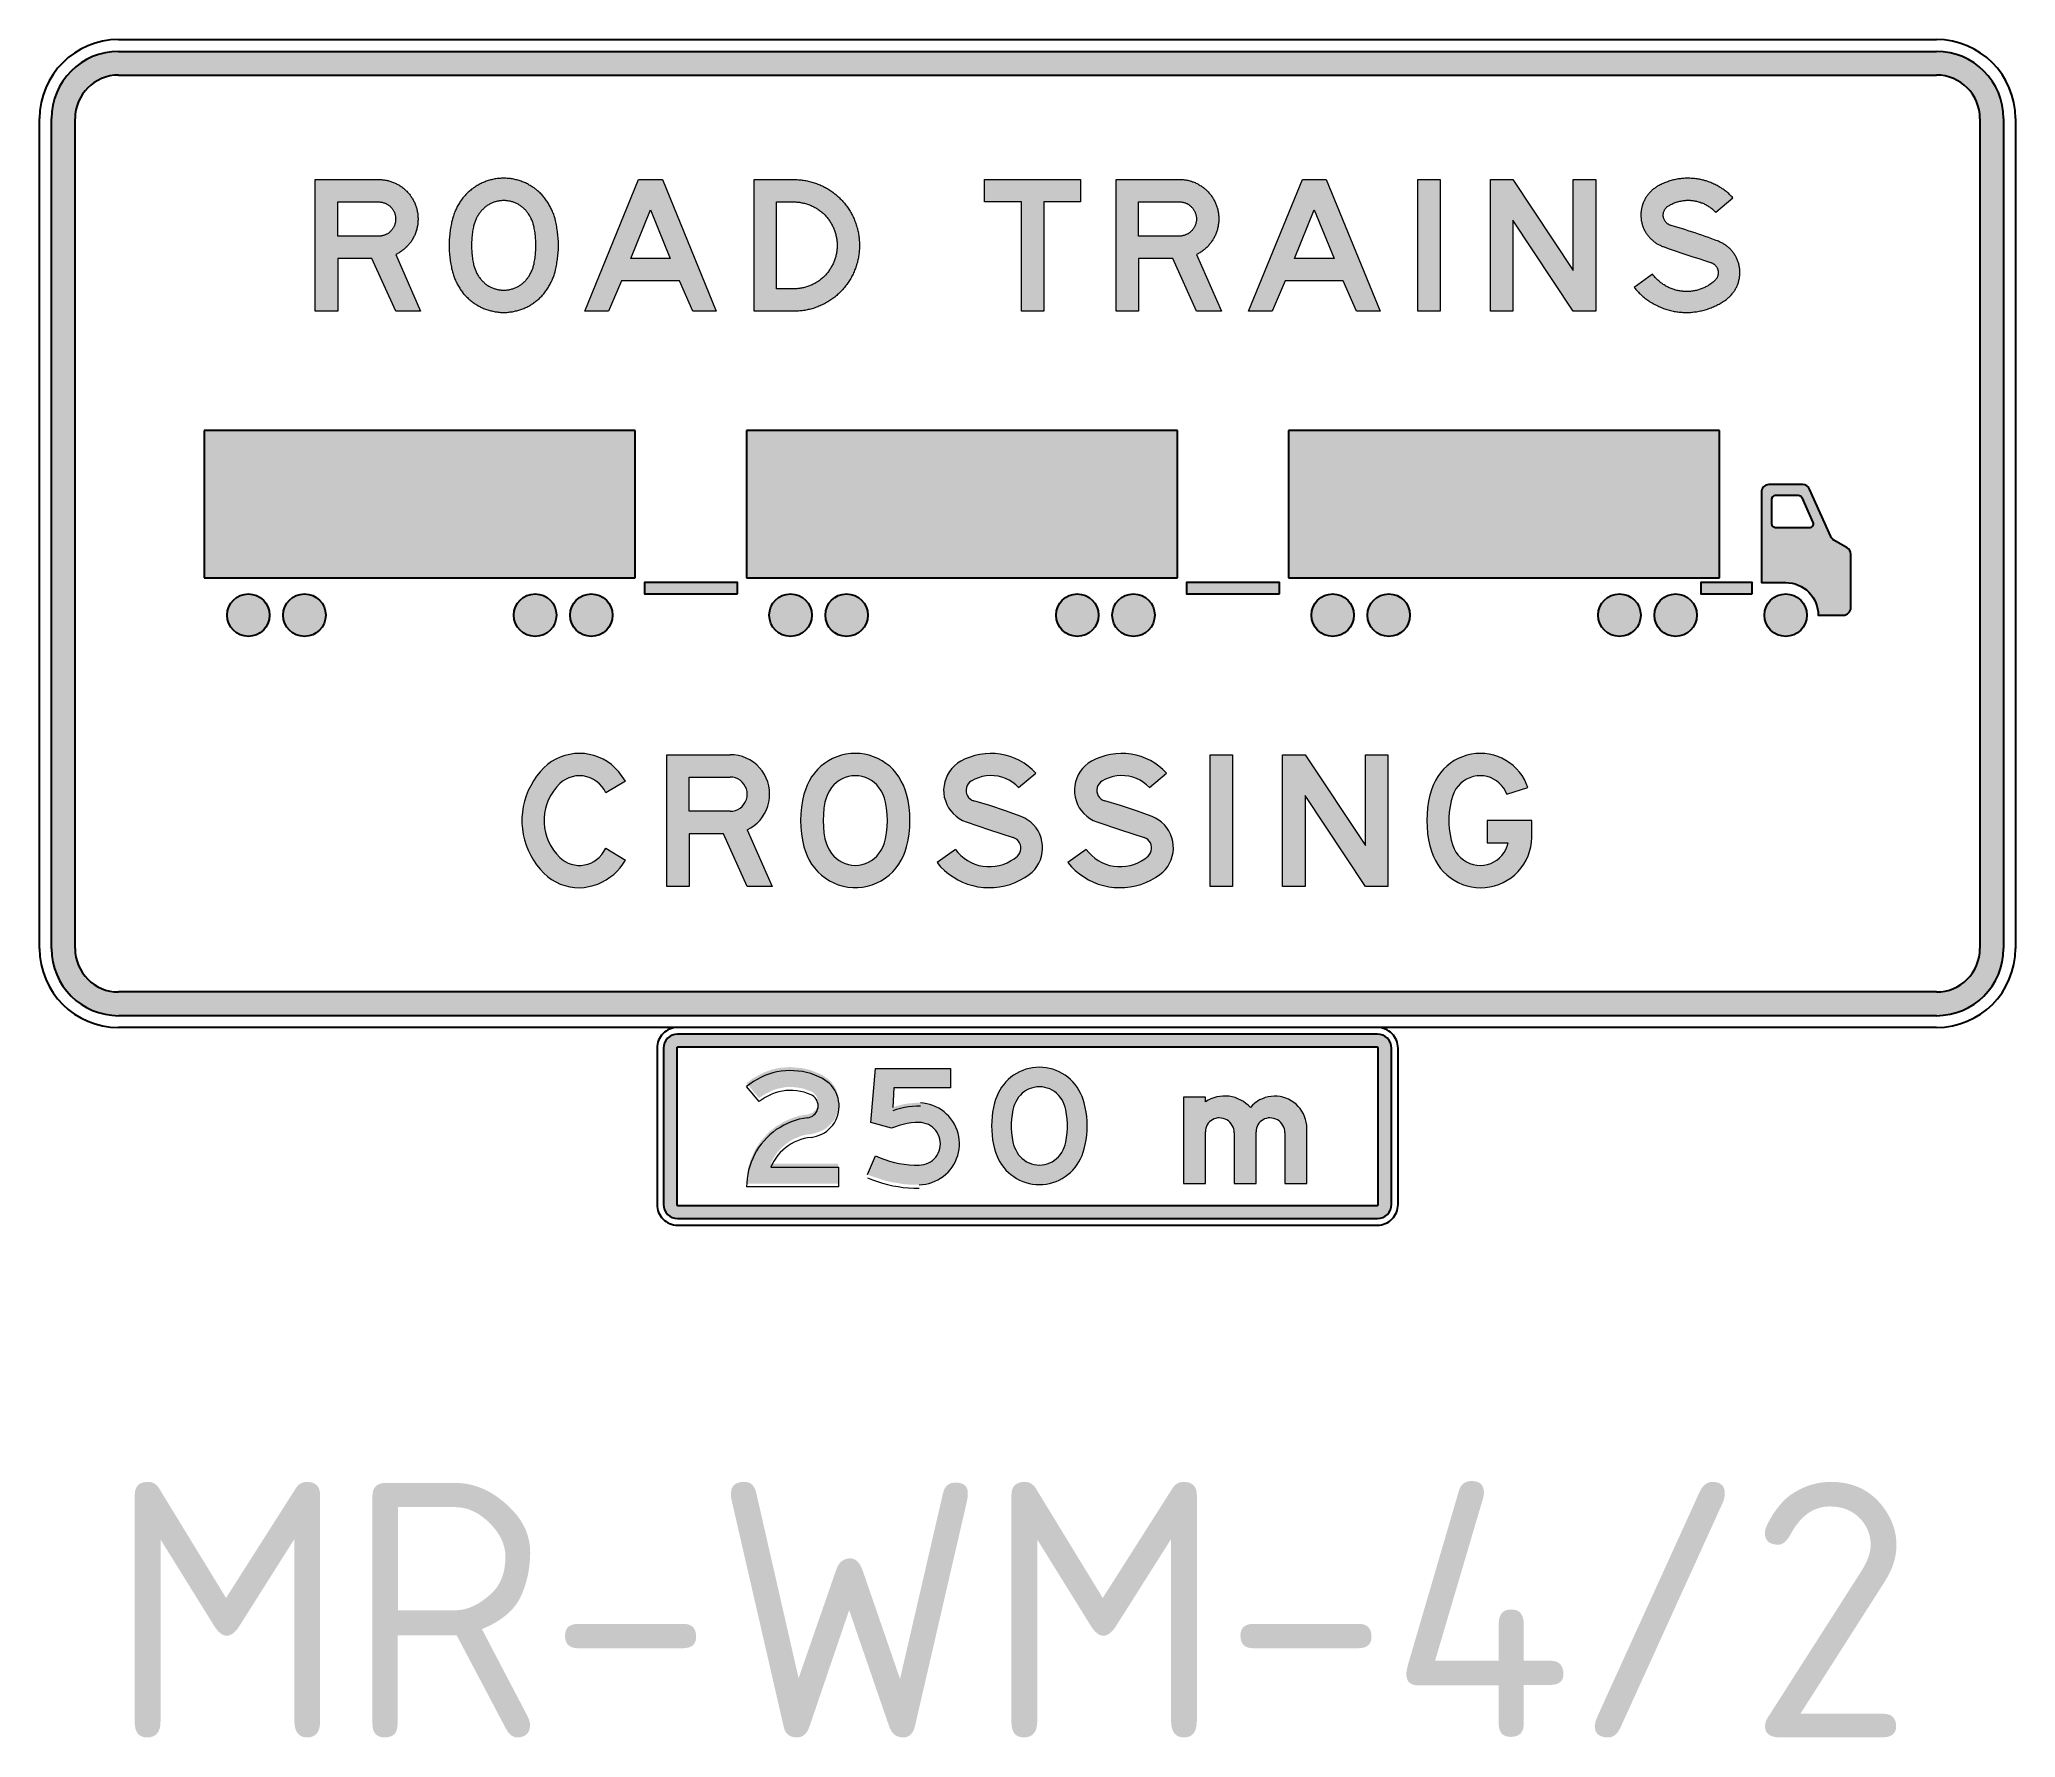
# Model space of a CAD drawing. Extents: x 119 to 279, y 129 to 267.
import ezdxf

# ---------------------------------------------------------------- set-up
doc = ezdxf.new("R2010")
doc.units = 0
for name, color, linetype in [('L25', 1, 'CONTINUOUS'), ('L35', 3, 'CONTINUOUS'), ('T25', 1, 'CONTINUOUS')]:
    doc.layers.add(name, color=color, linetype=linetype)
doc.styles.add('ISO', font='iso3098b.shx')

msp = doc.modelspace()

# ---------------------------------------------------------------- texts
at = {"layer": 'T25', "color": 3, "style": 'ISO'}
msp.add_text('MR-WM-4/2', height=20.69, dxfattribs=at).set_placement((124.3, 129.5))

# ---------------------------------------------------------------- hatches: boundary and pattern name
at = {"layer": 'L25'}
h = msp.add_hatch(color=256, dxfattribs=at)
h.dxf.hatch_style = 1
h.paths.add_polyline_path([(277.75, 193.38), (277.75, 260.58, 0.414214), (272.31, 266.02), (125.11, 266.02, 0.414214), (119.67, 260.58), (119.67, 193.38, 0.414214), (125.11, 187.94), (272.31, 187.94, 0.414214)])
h.paths.add_polyline_path([(125.11, 189.86, -0.414214), (121.59, 193.38), (121.59, 260.58, -0.414214), (125.11, 264.1), (272.31, 264.1, -0.414214), (275.83, 260.58), (275.83, 193.38, -0.414214), (272.31, 189.86)], flags=16)
h.paths.add_polyline_path([(158.7, 200.53), (158.48, 200.92), (158.28, 201.33), (158.11, 201.75), (157.98, 202.18), (157.88, 202.62), (157.81, 203.06), (157.77, 203.51), (157.77, 203.97), (157.81, 204.42), (157.88, 204.87), (157.98, 205.31), (158.11, 205.74), (158.28, 206.16), (158.48, 206.56), (158.7, 206.95), (158.96, 207.33), (159.24, 207.68), (159.55, 208.01), (159.85, 208.27), (160.17, 208.51), (160.51, 208.71), (160.88, 208.88), (161.25, 209.01), (161.64, 209.1), (162.03, 209.17), (162.43, 209.18), (162.83, 209.17), (163.22, 209.1), (163.6, 209.01), (163.98, 208.88), (164.34, 208.71), (164.68, 208.51), (165.01, 208.27), (165.3, 208.01), (165.62, 207.68), (165.9, 207.32), (166.16, 206.94), (164.56, 205.98), (164.42, 206.25), (164.25, 206.49), (164.05, 206.71), (163.82, 206.9), (163.57, 207.06), (163.3, 207.19), (163.02, 207.29), (162.72, 207.35), (162.43, 207.37), (162.14, 207.35), (161.85, 207.29), (161.57, 207.2), (161.3, 207.07), (161.06, 206.92), (160.83, 206.73), (160.56, 206.44), (160.32, 206.13), (160.11, 205.8), (159.93, 205.45), (159.79, 205.09), (159.68, 204.71), (159.6, 204.33), (159.57, 203.94), (159.57, 203.54), (159.6, 203.16), (159.68, 202.77), (159.79, 202.39), (159.93, 202.03), (160.11, 201.68), (160.32, 201.35), (160.56, 201.04), (160.83, 200.75), (161.04, 200.58), (161.26, 200.43), (161.51, 200.3), (161.76, 200.21), (162.02, 200.15), (162.29, 200.11), (162.57, 200.11), (162.83, 200.15), (163.1, 200.21), (163.35, 200.3), (163.59, 200.43), (163.82, 200.58), (164.03, 200.75), (164.23, 200.98), (164.41, 201.23), (164.56, 201.5), (166.16, 200.54), (165.95, 200.22), (165.73, 199.92), (165.47, 199.64), (165.2, 199.38), (164.9, 199.15), (164.58, 198.94), (164.25, 198.76), (163.91, 198.6), (163.55, 198.48), (163.18, 198.39), (162.81, 198.33), (162.43, 198.3), (162.03, 198.32), (161.64, 198.38), (161.25, 198.47), (160.88, 198.6), (160.51, 198.77), (160.17, 198.98), (159.85, 199.21), (159.55, 199.47), (159.24, 199.81), (158.96, 200.16)], flags=0)
h.paths.add_polyline_path([(138.44, 220.37, -1), (141.88, 220.37, -1)], flags=0)
h.paths.add_polyline_path([(133.9, 220.37, -1), (137.34, 220.37, -1)], flags=0)
h.paths.add_polyline_path([(169.51, 198.41), (169.51, 209.07), (174.63, 209.07), (174.96, 209.06), (175.3, 209.01), (175.62, 208.92), (175.93, 208.8), (176.23, 208.65), (176.51, 208.47), (176.78, 208.26), (177.01, 208.02), (177.22, 207.76), (177.41, 207.48), (177.55, 207.18), (177.68, 206.87), (177.76, 206.54), (177.81, 206.21), (177.83, 205.87), (177.81, 205.55), (177.76, 205.23), (177.68, 204.91), (177.57, 204.6), (177.42, 204.31), (177.25, 204.04), (177.05, 203.78), (176.82, 203.54), (176.57, 203.33), (176.3, 203.15), (176.01, 203), (178.04, 198.41), (176.01, 198.41), (174.1, 202.67), (171.32, 202.67), (171.32, 198.41)], flags=0)
h.paths.add_polyline_path([(132.05, 223.4), (132.05, 235.32), (166.95, 235.32), (166.95, 223.4)], flags=0)
h.paths.add_polyline_path([(157.12, 220.37, -1), (160.56, 220.37, -1)], flags=0)
h.paths.add_polyline_path([(171.32, 204.49), (171.32, 207.26), (174.63, 207.26), (174.85, 207.25), (175.06, 207.19), (175.26, 207.11), (175.44, 207), (175.61, 206.86), (175.75, 206.69), (175.86, 206.51), (175.95, 206.3), (176, 206.09), (176.01, 205.87), (176, 205.66), (175.95, 205.44), (175.86, 205.24), (175.75, 205.06), (175.61, 204.89), (175.44, 204.75), (175.26, 204.64), (175.06, 204.55), (174.85, 204.51), (174.63, 204.49)], flags=0)
h.paths.add_polyline_path([(161.67, 220.37, -1), (165.11, 220.37, -1)], flags=0)
h.paths.add_polyline_path([(180.61, 201.61), (180.49, 202.14), (180.41, 202.67), (180.35, 203.2), (180.34, 203.74), (180.35, 204.28), (180.41, 204.82), (180.49, 205.35), (180.61, 205.87), (180.72, 206.24), (180.87, 206.6), (181.03, 206.94), (181.23, 207.27), (181.46, 207.58), (181.71, 207.87), (181.98, 208.13), (182.28, 208.37), (182.6, 208.58), (182.93, 208.76), (183.28, 208.91), (183.64, 209.03), (184.01, 209.11), (184.39, 209.17), (184.77, 209.18), (185.15, 209.17), (185.52, 209.11), (185.89, 209.03), (186.25, 208.91), (186.6, 208.76), (186.93, 208.58), (187.25, 208.37), (187.55, 208.13), (187.82, 207.87), (188.07, 207.58), (188.29, 207.27), (188.49, 206.94), (188.67, 206.6), (188.81, 206.24), (188.92, 205.87), (189.04, 205.35), (189.12, 204.82), (189.17, 204.28), (189.19, 203.74), (189.17, 203.2), (189.12, 202.67), (189.04, 202.14), (188.92, 201.61), (188.81, 201.24), (188.67, 200.89), (188.49, 200.54), (188.29, 200.21), (188.07, 199.9), (187.81, 199.6), (187.52, 199.33), (187.2, 199.09), (186.86, 198.87), (186.51, 198.69), (186.14, 198.54), (185.75, 198.43), (185.36, 198.35), (184.97, 198.32), (184.57, 198.32), (184.17, 198.35), (183.78, 198.43), (183.39, 198.54), (183.02, 198.69), (182.67, 198.87), (182.33, 199.09), (182.02, 199.33), (181.73, 199.6), (181.46, 199.9), (181.23, 200.21), (181.03, 200.54), (180.87, 200.89), (180.72, 201.24)], flags=0)
h.paths.add_polyline_path([(167.69, 222.09), (167.69, 223.01), (175.22, 223.01), (175.22, 222.09)], flags=0)
h.paths.add_polyline_path([(182.4, 201.94), (182.31, 202.25), (182.23, 202.74), (182.18, 203.24), (182.16, 203.74), (182.18, 204.24), (182.23, 204.74), (182.31, 205.23), (182.4, 205.55), (182.51, 205.85), (182.67, 206.14), (182.85, 206.41), (183.03, 206.62), (183.23, 206.81), (183.45, 206.98), (183.69, 207.12), (183.95, 207.22), (184.21, 207.31), (184.49, 207.35), (184.77, 207.37), (185.04, 207.35), (185.31, 207.31), (185.58, 207.22), (185.84, 207.12), (186.08, 206.98), (186.3, 206.81), (186.5, 206.62), (186.68, 206.41), (186.87, 206.14), (187.01, 205.85), (187.13, 205.55), (187.22, 205.23), (187.3, 204.74), (187.35, 204.24), (187.37, 203.74), (187.35, 203.24), (187.3, 202.74), (187.22, 202.25), (187.13, 201.94), (187.01, 201.64), (186.87, 201.34), (186.68, 201.08), (186.5, 200.86), (186.3, 200.67), (186.08, 200.51), (185.84, 200.37), (185.58, 200.26), (185.31, 200.18), (185.04, 200.13), (184.77, 200.11), (184.49, 200.13), (184.21, 200.18), (183.95, 200.26), (183.69, 200.37), (183.45, 200.51), (183.23, 200.67), (183.03, 200.86), (182.85, 201.08), (182.67, 201.34), (182.51, 201.64)], flags=0)
h.paths.add_polyline_path([(177.8, 220.37, -1), (181.24, 220.37, -1)], flags=0)
h.paths.add_polyline_path([(175.95, 223.4), (175.95, 235.32), (210.85, 235.32), (210.85, 223.4)], flags=0)
h.paths.add_polyline_path([(182.34, 220.37, -1), (185.78, 220.37, -1)], flags=0)
h.paths.add_polyline_path([(191.39, 200.33), (192.87, 201.39), (193.08, 201.14), (193.32, 200.9), (193.58, 200.69), (193.85, 200.5), (194.14, 200.34), (194.45, 200.21), (194.77, 200.11), (195.1, 200.04), (195.43, 200.01), (195.76, 200.01), (196.09, 200.04), (196.42, 200.1), (196.74, 200.19), (197.05, 200.32), (197.34, 200.47), (197.63, 200.65), (197.89, 200.86), (198, 200.98), (198.09, 201.13), (198.15, 201.29), (198.18, 201.45), (198.17, 201.62), (198.14, 201.78), (198.07, 201.94), (197.98, 202.08), (197.86, 202.2), (197.72, 202.29), (197.56, 202.36), (195.64, 202.98), (193.73, 203.64), (193.44, 203.75), (193.17, 203.91), (192.92, 204.09), (192.69, 204.3), (192.49, 204.53), (192.31, 204.78), (192.17, 205.05), (192.06, 205.35), (191.97, 205.64), (191.93, 205.95), (191.92, 206.26), (191.95, 206.57), (192.01, 206.87), (192.11, 207.17), (192.24, 207.45), (192.39, 207.71), (192.58, 207.96), (192.8, 208.18), (193.04, 208.38), (193.3, 208.54), (193.67, 208.73), (194.06, 208.88), (194.45, 209.01), (194.86, 209.1), (195.27, 209.15), (195.68, 209.18), (196.09, 209.17), (196.5, 209.11), (196.91, 209.03), (197.31, 208.92), (197.7, 208.77), (198.07, 208.59), (198.43, 208.38), (198.77, 208.14), (199.08, 207.88), (199.38, 207.58), (197.99, 206.41), (197.76, 206.63), (197.51, 206.83), (197.23, 207), (196.94, 207.14), (196.64, 207.25), (196.33, 207.33), (196.01, 207.37), (195.69, 207.38), (195.36, 207.36), (195.05, 207.31), (194.74, 207.21), (194.44, 207.09), (194.15, 206.94), (194.02, 206.84), (193.9, 206.71), (193.82, 206.57), (193.76, 206.41), (193.73, 206.24), (193.74, 206.07), (193.78, 205.91), (193.85, 205.75), (193.94, 205.61), (194.07, 205.49), (194.21, 205.4), (194.37, 205.34), (195.66, 204.96), (196.94, 204.53), (198.2, 204.06), (198.48, 203.94), (198.74, 203.78), (198.98, 203.6), (199.2, 203.39), (199.4, 203.16), (199.57, 202.9), (199.7, 202.63), (199.81, 202.35), (199.88, 202.05), (199.92, 201.75), (199.93, 201.45), (199.9, 201.15), (199.85, 200.85), (199.75, 200.56), (199.63, 200.28), (199.47, 200.02), (199.29, 199.78), (199.08, 199.56), (198.84, 199.37), (198.48, 199.12), (198.1, 198.91), (197.71, 198.72), (197.3, 198.57), (196.87, 198.45), (196.45, 198.37), (196.01, 198.32), (195.57, 198.31), (195.14, 198.33), (194.7, 198.38), (194.28, 198.47), (193.86, 198.59), (193.45, 198.75), (193.06, 198.94), (192.68, 199.17), (192.32, 199.42), (191.98, 199.69), (191.67, 200)], flags=0)
h.paths.add_polyline_path([(141.04, 244.98), (141.04, 255.65), (146.16, 255.65), (146.24, 255.64), (146.32, 255.64), (146.39, 255.64), (146.47, 255.63), (146.55, 255.62), (146.62, 255.61), (146.7, 255.6), (146.78, 255.59), (146.85, 255.57), (146.96, 255.55), (147.07, 255.51), (147.15, 255.49), (147.22, 255.47), (147.3, 255.44), (147.37, 255.41), (147.44, 255.38), (147.56, 255.33), (147.65, 255.28), (147.74, 255.24), (147.85, 255.17), (147.95, 255.11), (148.04, 255.04), (148.11, 254.99), (148.17, 254.94), (148.23, 254.89), (148.29, 254.84), (148.43, 254.71), (148.51, 254.63), (148.61, 254.52), (148.66, 254.46), (148.71, 254.39), (148.77, 254.31), (148.84, 254.2), (148.88, 254.14), (148.92, 254.07), (148.96, 254), (149.02, 253.91), (149.06, 253.8), (149.11, 253.71), (149.15, 253.58), (149.18, 253.51), (149.22, 253.38), (149.25, 253.29), (149.27, 253.21), (149.28, 253.14), (149.3, 253.06), (149.31, 252.98), (149.34, 252.88), (149.34, 252.76), (149.35, 252.68), (149.35, 252.6), (149.36, 252.52), (149.36, 252.45), (149.36, 252.37), (149.35, 252.29), (149.35, 252.21), (149.34, 252.06), (149.33, 251.98), (149.31, 251.9), (149.3, 251.82), (149.28, 251.75), (149.26, 251.64), (149.22, 251.52), (149.19, 251.41), (149.15, 251.3), (149.12, 251.22), (149.09, 251.15), (149.06, 251.08), (149.02, 251.02), (148.99, 250.95), (148.95, 250.88), (148.91, 250.81), (148.87, 250.74), (148.83, 250.68), (148.79, 250.61), (148.74, 250.55), (148.69, 250.49), (148.62, 250.4), (148.54, 250.31), (148.49, 250.25), (148.44, 250.19), (148.35, 250.11), (148.26, 250.03), (148.2, 249.98), (148.14, 249.93), (148.08, 249.89), (148.02, 249.84), (147.95, 249.8), (147.86, 249.74), (147.75, 249.67), (147.69, 249.63), (147.62, 249.6), (147.55, 249.56), (149.57, 244.98), (147.55, 244.98), (145.63, 249.24), (142.86, 249.24), (142.86, 244.98)], flags=0)
h.paths.add_polyline_path([(155, 245.09), (154.89, 245.12), (154.71, 245.19), (154.58, 245.25), (154.5, 245.28), (154.42, 245.32), (154.31, 245.38), (154.19, 245.45), (154.12, 245.49), (154.04, 245.54), (153.97, 245.58), (153.89, 245.63), (153.82, 245.68), (153.75, 245.73), (153.68, 245.79), (153.61, 245.84), (153.54, 245.9), (153.48, 245.96), (153.41, 246.02), (153.35, 246.08), (153.29, 246.14), (153.19, 246.24), (153.11, 246.34), (153.05, 246.4), (152.99, 246.47), (152.94, 246.54), (152.88, 246.62), (152.81, 246.72), (152.73, 246.85), (152.65, 246.97), (152.58, 247.08), (152.53, 247.19), (152.46, 247.33), (152.39, 247.46), (152.35, 247.57), (152.31, 247.66), (152.28, 247.74), (152.23, 247.88), (152.19, 248), (152.17, 248.09), (152.14, 248.18), (152.11, 248.3), (152.08, 248.43), (152.06, 248.55), (152.03, 248.67), (152.01, 248.8), (151.99, 248.93), (151.97, 249.05), (151.95, 249.18), (151.93, 249.3), (151.92, 249.42), (151.91, 249.55), (151.9, 249.68), (151.89, 249.8), (151.88, 249.93), (151.88, 250.06), (151.87, 250.19), (151.87, 250.31), (151.87, 250.44), (151.88, 250.57), (151.88, 250.69), (151.89, 250.82), (151.9, 250.95), (151.91, 251.07), (151.92, 251.2), (151.93, 251.32), (151.95, 251.45), (151.97, 251.57), (151.99, 251.7), (152.01, 251.83), (152.03, 251.95), (152.06, 252.08), (152.08, 252.2), (152.11, 252.32), (152.15, 252.47), (152.19, 252.62), (152.23, 252.75), (152.28, 252.88), (152.31, 252.96), (152.35, 253.05), (152.39, 253.16), (152.46, 253.3), (152.53, 253.44), (152.58, 253.54), (152.65, 253.65), (152.73, 253.78), (152.81, 253.9), (152.88, 254.01), (152.94, 254.08), (152.99, 254.15), (153.05, 254.22), (153.11, 254.29), (153.2, 254.4), (153.29, 254.49), (153.36, 254.56), (153.42, 254.62), (153.49, 254.68), (153.56, 254.73), (153.63, 254.79), (153.7, 254.85), (153.77, 254.9), (153.84, 254.96), (153.95, 255.04), (154.07, 255.11), (154.19, 255.19), (154.33, 255.26), (154.46, 255.33), (154.54, 255.37), (154.63, 255.4), (154.77, 255.46), (154.88, 255.5), (155.02, 255.55), (155.14, 255.59), (155.22, 255.61), (155.31, 255.63), (155.4, 255.65), (155.49, 255.67), (155.58, 255.69), (155.67, 255.7), (155.76, 255.72), (155.85, 255.73), (155.94, 255.74), (156.03, 255.74), (156.12, 255.75), (156.21, 255.75), (156.3, 255.75), (156.39, 255.75), (156.48, 255.75), (156.57, 255.74), (156.66, 255.74), (156.75, 255.73), (156.84, 255.72), (156.93, 255.7), (157.02, 255.69), (157.11, 255.67), (157.19, 255.65), (157.28, 255.63), (157.37, 255.61), (157.46, 255.59), (157.55, 255.56), (157.63, 255.53), (157.72, 255.5), (157.8, 255.47), (157.89, 255.44), (158.02, 255.38), (158.13, 255.33), (158.21, 255.29), (158.32, 255.23), (158.45, 255.16), (158.53, 255.11), (158.64, 255.04), (158.75, 254.96), (158.83, 254.9), (158.9, 254.85), (158.97, 254.79), (159.04, 254.73), (159.11, 254.68), (159.17, 254.62), (159.24, 254.56), (159.3, 254.49), (159.4, 254.4), (159.49, 254.29), (159.55, 254.22), (159.6, 254.15), (159.66, 254.08), (159.71, 254.01), (159.79, 253.9), (159.87, 253.78), (159.95, 253.65), (160.01, 253.54), (160.07, 253.44), (160.13, 253.3), (160.2, 253.16), (160.25, 253.05), (160.28, 252.96), (160.32, 252.88), (160.35, 252.8), (160.38, 252.71), (160.4, 252.62), (160.45, 252.47), (160.48, 252.32), (160.51, 252.2), (160.56, 252.02), (160.59, 251.83), (160.61, 251.7), (160.63, 251.57), (160.65, 251.45), (160.66, 251.32), (160.68, 251.2), (160.69, 251.07), (160.7, 250.95), (160.71, 250.82), (160.72, 250.69), (160.72, 250.57), (160.72, 250.44), (160.72, 250.31), (160.72, 250.19), (160.72, 250.06), (160.72, 249.93), (160.71, 249.8), (160.7, 249.68), (160.69, 249.55), (160.68, 249.42), (160.66, 249.3), (160.65, 249.18), (160.63, 248.99), (160.59, 248.8), (160.57, 248.67), (160.54, 248.55), (160.51, 248.43), (160.48, 248.3), (160.45, 248.18), (160.43, 248.09), (160.4, 248), (160.38, 247.91), (160.35, 247.83), (160.32, 247.74), (160.28, 247.66), (160.25, 247.57), (160.2, 247.46), (160.13, 247.33), (160.07, 247.19), (160.01, 247.08), (159.95, 246.97), (159.87, 246.85), (159.79, 246.72), (159.71, 246.62), (159.66, 246.54), (159.6, 246.47), (159.52, 246.37), (159.43, 246.27), (159.37, 246.21), (159.28, 246.11), (159.18, 246.02), (159.12, 245.96), (159.05, 245.9), (158.98, 245.84), (158.91, 245.79), (158.84, 245.73), (158.77, 245.68), (158.7, 245.63), (158.63, 245.58), (158.55, 245.54), (158.48, 245.49), (158.4, 245.45), (158.33, 245.4), (158.25, 245.36), (158.17, 245.32), (158.09, 245.28), (158.01, 245.25), (157.88, 245.19), (157.71, 245.13), (157.6, 245.09), (157.47, 245.05), (157.35, 245.02), (157.26, 245), (157.17, 244.98), (157.09, 244.96), (157, 244.94), (156.91, 244.93), (156.82, 244.92), (156.74, 244.91), (156.65, 244.9), (156.56, 244.89), (156.47, 244.89), (156.38, 244.89), (156.3, 244.88), (156.21, 244.89), (156.12, 244.89), (156.04, 244.89), (155.95, 244.9), (155.86, 244.91), (155.77, 244.92), (155.68, 244.93), (155.6, 244.94), (155.51, 244.96), (155.42, 244.98), (155.34, 245), (155.25, 245.02), (155.13, 245.05)], flags=0)
h.paths.add_polyline_path([(155.7, 246.76), (155.57, 246.8), (155.46, 246.83), (155.38, 246.87), (155.26, 246.93), (155.18, 246.96), (155.08, 247.02), (154.98, 247.08), (154.91, 247.13), (154.8, 247.21), (154.7, 247.3), (154.55, 247.44), (154.46, 247.54), (154.38, 247.64), (154.34, 247.71), (154.29, 247.77), (154.25, 247.83), (154.21, 247.9), (154.17, 247.96), (154.1, 248.08), (154.07, 248.17), (154.01, 248.27), (153.98, 248.38), (153.95, 248.45), (153.93, 248.52), (153.9, 248.6), (153.88, 248.67), (153.86, 248.75), (153.85, 248.82), (153.82, 248.94), (153.8, 249.06), (153.78, 249.18), (153.75, 249.35), (153.74, 249.53), (153.71, 249.71), (153.71, 249.89), (153.7, 250.01), (153.7, 250.13), (153.69, 250.31), (153.7, 250.49), (153.7, 250.61), (153.71, 250.73), (153.71, 250.92), (153.74, 251.09), (153.75, 251.26), (153.78, 251.45), (153.8, 251.57), (153.82, 251.69), (153.85, 251.8), (153.86, 251.88), (153.88, 251.95), (153.9, 252.03), (153.93, 252.1), (153.95, 252.17), (153.98, 252.25), (154.01, 252.35), (154.07, 252.46), (154.1, 252.54), (154.17, 252.66), (154.21, 252.73), (154.25, 252.79), (154.29, 252.86), (154.34, 252.91), (154.38, 252.99), (154.46, 253.08), (154.55, 253.19), (154.65, 253.28), (154.75, 253.37), (154.8, 253.41), (154.91, 253.49), (154.98, 253.55), (155.08, 253.6), (155.18, 253.66), (155.26, 253.7), (155.4, 253.77), (155.5, 253.8), (155.57, 253.83), (155.63, 253.84), (155.71, 253.87), (155.83, 253.89), (155.9, 253.9), (155.96, 253.92), (156.03, 253.92), (156.13, 253.94), (156.23, 253.94), (156.36, 253.94), (156.46, 253.94), (156.57, 253.92), (156.63, 253.92), (156.7, 253.9), (156.83, 253.88), (156.96, 253.84), (157.03, 253.83), (157.09, 253.8), (157.2, 253.77), (157.28, 253.73), (157.34, 253.7), (157.46, 253.64), (157.52, 253.6), (157.61, 253.55), (157.69, 253.49), (157.8, 253.41), (157.85, 253.37), (157.93, 253.3), (158, 253.23), (158.05, 253.18), (158.13, 253.08), (158.17, 253.03), (158.21, 252.98), (158.26, 252.91), (158.33, 252.82), (158.39, 252.73), (158.42, 252.66), (158.48, 252.56), (158.53, 252.46), (158.56, 252.39), (158.59, 252.32), (158.62, 252.25), (158.65, 252.17), (158.67, 252.1), (158.69, 252.03), (158.71, 251.95), (158.73, 251.88), (158.75, 251.8), (158.77, 251.69), (158.79, 251.57), (158.81, 251.45), (158.83, 251.33), (158.85, 251.21), (158.86, 251.09), (158.87, 250.98), (158.88, 250.85), (158.9, 250.67), (158.9, 250.49), (158.91, 250.31), (158.9, 250.13), (158.9, 249.95), (158.88, 249.77), (158.87, 249.65), (158.86, 249.53), (158.85, 249.41), (158.83, 249.29), (158.81, 249.18), (158.79, 249.06), (158.77, 248.94), (158.75, 248.82), (158.73, 248.75), (158.71, 248.67), (158.69, 248.6), (158.67, 248.52), (158.65, 248.45), (158.62, 248.38), (158.59, 248.31), (158.56, 248.24), (158.52, 248.14), (158.46, 248.03), (158.42, 247.96), (158.37, 247.87), (158.3, 247.77), (158.26, 247.71), (158.21, 247.64), (158.17, 247.59), (158.13, 247.54), (158, 247.39), (157.9, 247.3), (157.8, 247.21), (157.69, 247.13), (157.61, 247.08), (157.52, 247.02), (157.46, 246.99), (157.34, 246.93), (157.19, 246.86), (157.09, 246.82), (156.96, 246.78), (156.83, 246.74), (156.7, 246.72), (156.57, 246.69), (156.43, 246.69), (156.29, 246.68), (156.17, 246.69), (156.03, 246.69), (155.9, 246.72), (155.82, 246.73)], flags=0)
h.paths.add_polyline_path([(162.86, 244.98), (167.22, 255.65), (169.14, 255.65), (173.51, 244.98), (171.6, 244.98), (170.53, 247.43), (165.84, 247.43), (164.77, 244.98)], flags=0)
h.paths.add_polyline_path([(142.86, 251.06), (142.86, 253.83), (146.16, 253.83), (146.21, 253.83), (146.26, 253.83), (146.31, 253.82), (146.36, 253.82), (146.44, 253.81), (146.51, 253.79), (146.56, 253.77), (146.66, 253.74), (146.75, 253.7), (146.85, 253.66), (146.93, 253.6), (147.02, 253.54), (147.09, 253.48), (147.12, 253.44), (147.16, 253.41), (147.21, 253.35), (147.26, 253.29), (147.29, 253.25), (147.32, 253.21), (147.34, 253.17), (147.37, 253.12), (147.39, 253.08), (147.44, 253), (147.47, 252.9), (147.49, 252.85), (147.5, 252.8), (147.51, 252.75), (147.52, 252.7), (147.54, 252.6), (147.54, 252.5), (147.55, 252.45), (147.54, 252.4), (147.54, 252.29), (147.52, 252.19), (147.51, 252.14), (147.5, 252.09), (147.49, 252.05), (147.47, 252), (147.45, 251.92), (147.39, 251.81), (147.37, 251.76), (147.29, 251.63), (147.23, 251.56), (147.19, 251.52), (147.12, 251.43), (147.05, 251.38), (146.98, 251.32), (146.83, 251.22), (146.75, 251.19), (146.71, 251.17), (146.57, 251.11), (146.46, 251.09), (146.36, 251.07), (146.26, 251.06), (146.21, 251.06)], flags=0)
h.paths.add_polyline_path([(201.97, 200.33), (203.46, 201.39), (203.68, 201.14), (203.91, 200.9), (204.16, 200.69), (204.44, 200.5), (204.74, 200.34), (205.04, 200.21), (205.36, 200.11), (205.69, 200.04), (206.02, 200.01), (206.35, 200.01), (206.68, 200.04), (207.01, 200.1), (207.33, 200.19), (207.64, 200.32), (207.93, 200.47), (208.21, 200.65), (208.47, 200.86), (208.59, 200.98), (208.68, 201.13), (208.73, 201.29), (208.76, 201.45), (208.76, 201.62), (208.73, 201.78), (208.66, 201.94), (208.56, 202.08), (208.45, 202.2), (208.31, 202.29), (208.16, 202.36), (206.23, 202.98), (204.32, 203.64), (204.03, 203.75), (203.76, 203.91), (203.51, 204.09), (203.28, 204.3), (203.08, 204.53), (202.9, 204.78), (202.75, 205.05), (202.64, 205.35), (202.57, 205.64), (202.52, 205.95), (202.51, 206.26), (202.54, 206.57), (202.6, 206.87), (202.69, 207.17), (202.82, 207.45), (202.98, 207.71), (203.17, 207.96), (203.39, 208.18), (203.63, 208.38), (203.89, 208.54), (204.26, 208.73), (204.64, 208.88), (205.04, 209.01), (205.44, 209.1), (205.85, 209.15), (206.27, 209.18), (206.68, 209.17), (207.1, 209.11), (207.5, 209.03), (207.9, 208.92), (208.28, 208.77), (208.66, 208.59), (209.02, 208.38), (209.35, 208.14), (209.67, 207.88), (209.97, 207.58), (208.58, 206.41), (208.35, 206.63), (208.09, 206.83), (207.82, 207), (207.53, 207.14), (207.23, 207.25), (206.92, 207.33), (206.59, 207.37), (206.27, 207.38), (205.95, 207.36), (205.64, 207.31), (205.32, 207.21), (205.03, 207.09), (204.74, 206.94), (204.61, 206.84), (204.5, 206.71), (204.4, 206.57), (204.35, 206.41), (204.32, 206.24), (204.33, 206.07), (204.37, 205.91), (204.43, 205.75), (204.53, 205.61), (204.65, 205.49), (204.8, 205.4), (204.96, 205.34), (206.25, 204.96), (207.53, 204.53), (208.79, 204.06), (209.07, 203.94), (209.33, 203.78), (209.57, 203.6), (209.79, 203.39), (209.99, 203.16), (210.15, 202.9), (210.29, 202.63), (210.4, 202.35), (210.47, 202.05), (210.51, 201.75), (210.52, 201.45), (210.49, 201.15), (210.43, 200.85), (210.34, 200.56), (210.21, 200.28), (210.06, 200.02), (209.88, 199.78), (209.67, 199.56), (209.43, 199.37), (209.07, 199.12), (208.69, 198.91), (208.29, 198.72), (207.88, 198.57), (207.46, 198.45), (207.03, 198.37), (206.6, 198.32), (206.16, 198.31), (205.73, 198.33), (205.29, 198.38), (204.86, 198.47), (204.44, 198.59), (204.04, 198.75), (203.65, 198.94), (203.27, 199.17), (202.91, 199.42), (202.57, 199.69), (202.26, 200)], flags=0)
h.paths.add_polyline_path([(166.59, 249.24), (168.18, 253.19), (169.78, 249.24)], flags=0)
h.paths.add_polyline_path([(176.57, 244.98), (176.57, 255.65), (179.77, 255.65), (179.88, 255.64), (179.98, 255.64), (180.07, 255.64), (180.17, 255.63), (180.27, 255.62), (180.37, 255.61), (180.47, 255.6), (180.57, 255.59), (180.67, 255.57), (180.77, 255.56), (180.86, 255.54), (180.96, 255.52), (181.06, 255.49), (181.16, 255.47), (181.25, 255.44), (181.35, 255.41), (181.44, 255.38), (181.54, 255.35), (181.63, 255.32), (181.78, 255.26), (181.97, 255.18), (182.09, 255.12), (182.18, 255.08), (182.27, 255.03), (182.36, 254.99), (182.44, 254.94), (182.53, 254.89), (182.61, 254.83), (182.7, 254.78), (182.78, 254.73), (182.92, 254.63), (183.03, 254.55), (183.1, 254.49), (183.18, 254.43), (183.26, 254.36), (183.33, 254.3), (183.44, 254.2), (183.55, 254.09), (183.66, 253.98), (183.75, 253.87), (183.82, 253.8), (183.88, 253.72), (183.95, 253.64), (184.04, 253.53), (184.13, 253.4), (184.18, 253.32), (184.24, 253.24), (184.29, 253.15), (184.35, 253.07), (184.4, 252.98), (184.45, 252.9), (184.49, 252.81), (184.54, 252.72), (184.58, 252.63), (184.64, 252.51), (184.72, 252.32), (184.78, 252.17), (184.81, 252.08), (184.84, 251.98), (184.87, 251.89), (184.9, 251.79), (184.93, 251.69), (184.95, 251.6), (184.98, 251.5), (185, 251.4), (185.02, 251.3), (185.03, 251.21), (185.05, 251.11), (185.06, 251.01), (185.07, 250.91), (185.08, 250.81), (185.09, 250.71), (185.1, 250.61), (185.1, 250.51), (185.1, 250.41), (185.1, 250.31), (185.1, 250.21), (185.1, 250.11), (185.1, 250.01), (185.09, 249.91), (185.08, 249.81), (185.07, 249.71), (185.06, 249.61), (185.05, 249.51), (185.03, 249.42), (185.02, 249.32), (185, 249.22), (184.98, 249.13), (184.95, 249.03), (184.93, 248.93), (184.9, 248.83), (184.87, 248.74), (184.84, 248.64), (184.81, 248.55), (184.78, 248.45), (184.72, 248.3), (184.64, 248.11), (184.58, 247.99), (184.54, 247.9), (184.47, 247.77), (184.37, 247.58), (184.29, 247.47), (184.24, 247.39), (184.18, 247.3), (184.09, 247.16), (184.01, 247.06), (183.95, 246.98), (183.88, 246.9), (183.82, 246.83), (183.75, 246.75), (183.66, 246.64), (183.55, 246.53), (183.44, 246.43), (183.33, 246.33), (183.26, 246.26), (183.18, 246.2), (183.1, 246.13), (182.99, 246.04), (182.81, 245.92), (182.7, 245.84), (182.61, 245.79), (182.53, 245.73), (182.44, 245.68), (182.36, 245.63), (182.27, 245.59), (182.18, 245.55), (182.09, 245.5), (181.97, 245.44), (181.78, 245.36), (181.63, 245.31), (181.54, 245.27), (181.44, 245.24), (181.35, 245.21), (181.25, 245.18), (181.16, 245.16), (181.06, 245.13), (180.96, 245.11), (180.86, 245.09), (180.77, 245.07), (180.67, 245.05), (180.57, 245.04), (180.47, 245.02), (180.37, 245.01), (180.27, 245), (180.17, 244.99), (180.07, 244.99), (179.98, 244.98), (179.88, 244.98), (179.77, 244.98)], flags=0)
h.paths.add_polyline_path([(201.02, 220.37, -1), (204.46, 220.37, -1)], flags=0)
h.paths.add_polyline_path([(178.39, 246.79), (178.39, 253.83), (179.77, 253.83), (179.86, 253.83), (179.94, 253.83), (180.02, 253.82), (180.1, 253.82), (180.22, 253.81), (180.34, 253.79), (180.42, 253.77), (180.5, 253.76), (180.58, 253.74), (180.66, 253.72), (180.76, 253.7), (180.89, 253.65), (180.97, 253.63), (181.05, 253.6), (181.12, 253.57), (181.2, 253.54), (181.27, 253.5), (181.38, 253.45), (181.54, 253.37), (181.63, 253.31), (181.73, 253.25), (181.83, 253.17), (181.9, 253.12), (181.96, 253.08), (182.02, 253.02), (182.09, 252.97), (182.15, 252.92), (182.21, 252.87), (182.26, 252.81), (182.34, 252.73), (182.43, 252.63), (182.48, 252.57), (182.57, 252.47), (182.63, 252.37), (182.7, 252.28), (182.77, 252.17), (182.81, 252.1), (182.85, 252.03), (182.89, 251.96), (182.93, 251.88), (182.99, 251.76), (183.03, 251.66), (183.08, 251.54), (183.11, 251.43), (183.14, 251.35), (183.16, 251.28), (183.18, 251.2), (183.2, 251.12), (183.22, 251.04), (183.24, 250.96), (183.25, 250.88), (183.27, 250.76), (183.28, 250.64), (183.29, 250.56), (183.29, 250.48), (183.29, 250.39), (183.29, 250.31), (183.29, 250.23), (183.29, 250.15), (183.29, 250.07), (183.28, 249.99), (183.27, 249.86), (183.25, 249.74), (183.24, 249.66), (183.22, 249.58), (183.2, 249.5), (183.18, 249.42), (183.16, 249.34), (183.14, 249.27), (183.1, 249.14), (183.06, 249.04), (183.03, 248.96), (182.99, 248.86), (182.93, 248.74), (182.89, 248.67), (182.85, 248.6), (182.81, 248.53), (182.77, 248.46), (182.7, 248.34), (182.63, 248.25), (182.57, 248.16), (182.48, 248.06), (182.39, 247.94), (182.32, 247.87), (182.26, 247.82), (182.21, 247.76), (182.15, 247.7), (182.09, 247.65), (182.02, 247.6), (181.93, 247.52), (181.83, 247.45), (181.77, 247.4), (181.7, 247.36), (181.63, 247.32), (181.54, 247.25), (181.38, 247.17), (181.27, 247.12), (181.2, 247.09), (181.12, 247.06), (181.05, 247.03), (180.97, 247), (180.89, 246.97), (180.76, 246.93), (180.66, 246.9), (180.58, 246.88), (180.5, 246.87), (180.42, 246.85), (180.34, 246.84), (180.22, 246.81), (180.1, 246.81), (180.02, 246.8), (179.94, 246.8), (179.86, 246.79), (179.77, 246.79)], flags=0)
h.paths.add_polyline_path([(205.57, 220.37, -1), (209.01, 220.37, -1)], flags=0)
h.paths.add_polyline_path([(213.49, 198.41), (213.49, 209.07), (215.31, 209.07), (215.31, 198.41)], flags=0)
h.paths.add_polyline_path([(211.59, 222.09), (211.59, 223.01), (219.11, 223.01), (219.11, 222.09)], flags=0)
h.paths.add_polyline_path([(219.37, 198.41), (219.37, 209.07), (221.18, 209.07), (226.08, 201.72), (226.08, 209.07), (227.89, 209.07), (227.89, 198.41), (226.08, 198.41), (221.18, 205.77), (221.18, 198.41)], flags=0)
h.paths.add_polyline_path([(198.21, 244.99), (198.21, 253.84), (195.23, 253.84), (195.23, 255.65), (203.01, 255.65), (203.01, 253.84), (200.03, 253.84), (200.03, 244.99)], flags=0)
h.paths.add_polyline_path([(205.88, 244.99), (205.88, 255.65), (211, 255.65), (211.08, 255.65), (211.16, 255.65), (211.23, 255.64), (211.31, 255.64), (211.39, 255.63), (211.46, 255.62), (211.54, 255.61), (211.61, 255.59), (211.69, 255.58), (211.8, 255.56), (211.91, 255.52), (212.01, 255.49), (212.16, 255.44), (212.28, 255.39), (212.35, 255.36), (212.42, 255.32), (212.49, 255.29), (212.56, 255.25), (212.62, 255.21), (212.73, 255.15), (212.82, 255.09), (212.88, 255.04), (212.95, 255), (213.01, 254.95), (213.07, 254.9), (213.16, 254.83), (213.24, 254.75), (213.29, 254.69), (213.34, 254.64), (213.45, 254.53), (213.5, 254.46), (213.54, 254.4), (213.59, 254.34), (213.63, 254.27), (213.68, 254.21), (213.72, 254.14), (213.78, 254.05), (213.83, 253.94), (213.87, 253.87), (213.91, 253.78), (213.96, 253.66), (213.99, 253.59), (214.02, 253.51), (214.06, 253.39), (214.09, 253.29), (214.11, 253.21), (214.14, 253.06), (214.15, 252.99), (214.17, 252.88), (214.18, 252.76), (214.19, 252.68), (214.19, 252.61), (214.2, 252.53), (214.2, 252.45), (214.2, 252.37), (214.19, 252.3), (214.19, 252.22), (214.18, 252.14), (214.17, 252.06), (214.15, 251.92), (214.13, 251.77), (214.1, 251.68), (214.09, 251.6), (214.06, 251.52), (214.04, 251.45), (214.01, 251.38), (213.98, 251.28), (213.93, 251.16), (213.9, 251.09), (213.86, 251.02), (213.83, 250.95), (213.79, 250.88), (213.75, 250.81), (213.71, 250.75), (213.67, 250.68), (213.62, 250.62), (213.58, 250.55), (213.53, 250.49), (213.48, 250.43), (213.43, 250.37), (213.38, 250.31), (213.31, 250.23), (213.22, 250.14), (213.16, 250.09), (213.1, 250.04), (213.04, 249.99), (212.98, 249.94), (212.92, 249.89), (212.86, 249.84), (212.79, 249.8), (212.7, 249.74), (212.59, 249.68), (212.52, 249.64), (212.45, 249.6), (212.38, 249.57), (214.41, 244.99), (212.38, 244.99), (210.47, 249.25), (207.7, 249.25), (207.7, 244.99)], flags=0)
h.paths.add_polyline_path([(219.85, 223.4), (219.85, 235.32), (254.75, 235.32), (254.75, 223.4)], flags=0)
h.paths.add_polyline_path([(221.7, 220.37, -1), (225.14, 220.37, -1)], flags=0)
h.paths.add_polyline_path([(207.7, 251.07), (207.7, 253.84), (211, 253.84), (211.05, 253.84), (211.1, 253.83), (211.15, 253.83), (211.2, 253.82), (211.28, 253.82), (211.35, 253.79), (211.4, 253.78), (211.49, 253.75), (211.54, 253.73), (211.62, 253.7), (211.72, 253.64), (211.76, 253.61), (211.87, 253.54), (211.92, 253.48), (212, 253.42), (212.07, 253.34), (212.1, 253.3), (212.13, 253.26), (212.16, 253.22), (212.18, 253.17), (212.21, 253.13), (212.23, 253.08), (212.26, 253.04), (212.3, 252.95), (212.33, 252.85), (212.34, 252.8), (212.35, 252.75), (212.36, 252.7), (212.38, 252.6), (212.38, 252.5), (212.38, 252.45), (212.38, 252.4), (212.38, 252.3), (212.36, 252.2), (212.35, 252.15), (212.33, 252.06), (212.29, 251.95), (212.27, 251.87), (212.21, 251.77), (212.13, 251.64), (212.07, 251.56), (212.03, 251.52), (211.98, 251.46), (211.89, 251.38), (211.82, 251.33), (211.67, 251.23), (211.54, 251.18), (211.39, 251.11), (211.3, 251.1), (211.2, 251.08), (211.1, 251.07), (211.05, 251.07), (211, 251.07)], flags=0)
h.paths.add_polyline_path([(226.24, 220.37, -1), (229.68, 220.37, -1)], flags=0)
h.paths.add_polyline_path([(231.1, 202.7), (231.06, 203.22), (231.04, 203.74), (231.06, 204.26), (231.1, 204.78), (231.19, 205.3), (231.3, 205.8), (231.44, 206.3), (231.57, 206.65), (231.74, 206.98), (231.93, 207.31), (232.15, 207.61), (232.39, 207.89), (232.66, 208.15), (232.95, 208.38), (233.26, 208.59), (233.59, 208.76), (233.93, 208.91), (234.28, 209.03), (234.65, 209.11), (235.01, 209.17), (235.39, 209.18), (235.75, 209.17), (236.1, 209.12), (236.46, 209.04), (236.8, 208.92), (237.13, 208.79), (237.45, 208.61), (237.75, 208.41), (238.03, 208.19), (238.3, 207.94), (238.54, 207.67), (238.75, 207.38), (238.94, 207.07), (239.09, 206.74), (239.22, 206.41), (237.52, 205.87), (237.41, 206.13), (237.27, 206.37), (237.1, 206.59), (236.9, 206.78), (236.69, 206.96), (236.45, 207.1), (236.2, 207.22), (235.94, 207.3), (235.66, 207.35), (235.39, 207.37), (235.09, 207.35), (234.8, 207.3), (234.52, 207.21), (234.26, 207.09), (234.01, 206.93), (233.78, 206.74), (233.58, 206.53), (233.4, 206.3), (233.26, 206.04), (233.15, 205.77), (233.02, 205.33), (232.92, 204.88), (232.85, 204.43), (232.82, 203.97), (232.82, 203.51), (232.85, 203.06), (232.92, 202.6), (233.02, 202.15), (233.15, 201.72), (233.26, 201.45), (233.4, 201.19), (233.58, 200.95), (233.78, 200.74), (234.01, 200.55), (234.26, 200.4), (234.52, 200.27), (234.8, 200.19), (235.09, 200.13), (235.39, 200.11), (235.67, 200.14), (235.95, 200.19), (236.22, 200.27), (236.47, 200.39), (236.71, 200.54), (236.93, 200.72), (237.13, 200.92), (237.3, 201.15), (237.44, 201.39), (237.55, 201.66), (237.62, 201.93), (235.92, 201.93), (235.92, 203.74), (239.54, 203.74), (239.54, 202.36), (239.52, 201.98), (239.46, 201.6), (239.37, 201.24), (239.24, 200.88), (239.08, 200.53), (238.89, 200.21), (238.67, 199.9), (238.43, 199.61), (238.16, 199.35), (237.86, 199.11), (237.55, 198.9), (237.22, 198.72), (236.87, 198.57), (236.51, 198.45), (236.14, 198.37), (235.77, 198.32), (235.39, 198.3), (235.01, 198.32), (234.65, 198.37), (234.28, 198.46), (233.93, 198.57), (233.59, 198.72), (233.26, 198.9), (232.95, 199.11), (232.66, 199.34), (232.39, 199.6), (232.15, 199.87), (231.93, 200.18), (231.74, 200.5), (231.57, 200.83), (231.44, 201.18), (231.3, 201.68), (231.19, 202.19)], flags=0)
h.paths.add_polyline_path([(216.6, 244.99), (220.97, 255.65), (222.88, 255.65), (227.26, 244.99), (225.34, 244.99), (224.27, 247.44), (219.58, 247.44), (218.52, 244.99)], flags=0)
h.paths.add_polyline_path([(220.33, 249.25), (221.93, 253.2), (223.53, 249.25)], flags=0)
h.paths.add_polyline_path([(230.32, 244.99), (230.32, 255.65), (232.13, 255.65), (232.13, 244.99)], flags=0)
h.paths.add_polyline_path([(244.92, 220.37, -1), (248.36, 220.37, -1)], flags=0)
h.paths.add_polyline_path([(236.19, 244.99), (236.19, 255.65), (238, 255.65), (242.9, 248.29), (242.9, 255.65), (244.72, 255.65), (244.72, 244.99), (242.9, 244.99), (238, 252.34), (238, 244.99)], flags=0)
h.paths.add_polyline_path([(249.47, 220.37, -1), (252.91, 220.37, -1)], flags=0)
h.paths.add_polyline_path([(253.22, 222.09), (253.22, 223.01), (257.39, 223.01), (257.39, 222.09)], flags=0)
h.paths.add_polyline_path([(254.59, 247.8), (254.59, 247.81), (254.57, 247.76)], flags=0)
h.paths.add_polyline_path([(258.37, 220.37, -1), (261.82, 220.37, -1)], flags=0)
h.paths.add_polyline_path([(258.13, 223.01), (258.13, 230.32, -0.414214), (258.74, 230.94), (261.48, 230.94, -0.296213), (262.04, 230.57), (263.75, 226.73, 0.158384), (264, 226.45), (265.07, 225.83, -0.267949), (265.38, 225.3), (265.38, 220.98, -0.414214), (264.76, 220.37), (262.74, 220.37, 0.414214), (260.1, 223.01)], flags=0)
h.paths.add_polyline_path([(258.99, 227.74), (258.99, 229.77, -0.414214), (259.3, 230.08), (261.12, 230.08, -0.296213), (261.4, 229.9), (262.3, 227.87, -0.542956), (262.02, 227.44), (259.3, 227.44, -0.414214)], flags=0)
h = msp.add_hatch(color=256, dxfattribs=at)
h.dxf.hatch_style = 1
h.paths.add_polyline_path([(200.03, 253.84), (203.01, 253.84), (203.01, 255.65), (195.23, 255.65), (195.23, 253.84), (198.21, 253.84), (198.21, 244.99), (200.03, 244.99)])
h.paths.add_polyline_path([(205.88, 255.65), (205.88, 244.99), (207.7, 244.99), (207.7, 249.25), (210.47, 249.25), (212.38, 244.99), (214.41, 244.99), (212.38, 249.57), (212.52, 249.64), (212.66, 249.72), (212.73, 249.76), (212.79, 249.8), (212.86, 249.84), (212.92, 249.89), (212.98, 249.94), (213.04, 249.99), (213.16, 250.09), (213.22, 250.14), (213.28, 250.2), (213.33, 250.25), (213.38, 250.31), (213.43, 250.37), (213.48, 250.43), (213.53, 250.49), (213.58, 250.55), (213.67, 250.68), (213.75, 250.81), (213.83, 250.95), (213.9, 251.09), (213.96, 251.23), (213.99, 251.3), (214.01, 251.38), (214.04, 251.45), (214.06, 251.52), (214.09, 251.6), (214.1, 251.68), (214.12, 251.75), (214.14, 251.83), (214.15, 251.91), (214.16, 251.98), (214.17, 252.06), (214.18, 252.14), (214.19, 252.22), (214.2, 252.38), (214.2, 252.53), (214.19, 252.61), (214.19, 252.68), (214.18, 252.76), (214.18, 252.84), (214.17, 252.92), (214.15, 252.99), (214.14, 253.06), (214.12, 253.14), (214.11, 253.22), (214.07, 253.37), (214.04, 253.44), (214.02, 253.51), (213.99, 253.59), (213.96, 253.66), (213.93, 253.73), (213.9, 253.8), (213.83, 253.94), (213.8, 254.01), (213.76, 254.08), (213.68, 254.21), (213.59, 254.34), (213.54, 254.4), (213.5, 254.46), (213.45, 254.52), (213.4, 254.58), (213.34, 254.64), (213.29, 254.69), (213.18, 254.8), (213.13, 254.85), (213.07, 254.9), (212.95, 255), (212.88, 255.04), (212.82, 255.09), (212.76, 255.13), (212.69, 255.17), (212.62, 255.21), (212.56, 255.25), (212.49, 255.29), (212.35, 255.36), (212.21, 255.42), (212.13, 255.45), (212.06, 255.47), (211.99, 255.5), (211.91, 255.52), (211.84, 255.54), (211.76, 255.56), (211.69, 255.58), (211.54, 255.61), (211.46, 255.62), (211.31, 255.64), (211.15, 255.65), (211.08, 255.65), (211, 255.65)])
h.paths.add_polyline_path([(211, 253.84), (211.05, 253.84), (211.1, 253.83), (211.15, 253.83), (211.2, 253.82), (211.28, 253.82), (211.35, 253.79), (211.4, 253.78), (211.45, 253.76), (211.49, 253.75), (211.54, 253.73), (211.62, 253.7), (211.68, 253.66), (211.72, 253.64), (211.76, 253.61), (211.87, 253.54), (211.92, 253.48), (211.96, 253.45), (212, 253.41), (212.05, 253.36), (212.1, 253.3), (212.13, 253.26), (212.16, 253.22), (212.18, 253.17), (212.21, 253.13), (212.23, 253.08), (212.27, 253.01), (212.29, 252.95), (212.31, 252.9), (212.33, 252.85), (212.34, 252.8), (212.35, 252.75), (212.36, 252.7), (212.37, 252.65), (212.38, 252.6), (212.38, 252.55), (212.38, 252.5), (212.38, 252.45), (212.38, 252.4), (212.38, 252.35), (212.38, 252.3), (212.37, 252.25), (212.36, 252.2), (212.35, 252.15), (212.34, 252.1), (212.33, 252.05), (212.31, 252), (212.29, 251.95), (212.27, 251.89), (212.22, 251.79), (212.18, 251.73), (212.16, 251.68), (212.13, 251.64), (212.1, 251.6), (212.03, 251.52), (211.98, 251.47), (211.92, 251.41), (211.89, 251.38), (211.83, 251.34), (211.74, 251.27), (211.68, 251.24), (211.62, 251.21), (211.54, 251.18), (211.47, 251.14), (211.36, 251.11), (211.3, 251.1), (211.25, 251.09), (211.2, 251.08), (211.13, 251.07), (211.05, 251.07), (211, 251.07), (207.7, 251.07), (207.7, 253.84)], flags=16)
h.paths.add_polyline_path([(222.88, 255.65), (220.97, 255.65), (216.6, 244.99), (218.52, 244.99), (219.58, 247.44), (224.27, 247.44), (225.34, 244.99), (227.26, 244.99)])
h.paths.add_polyline_path([(221.93, 253.2), (223.53, 249.25), (220.33, 249.25)], flags=16)
h.paths.add_polyline_path([(232.13, 255.65), (230.32, 255.65), (230.32, 244.99), (232.13, 244.99)])
h.paths.add_polyline_path([(238, 252.34), (242.9, 244.99), (244.72, 244.99), (244.72, 255.65), (242.9, 255.65), (242.9, 248.29), (238, 255.65), (236.19, 255.65), (236.19, 244.99), (238, 244.99)])
h.paths.add_polyline_path([(250.47, 252.12), (250.43, 252.16), (250.39, 252.2), (250.36, 252.24), (250.31, 252.31), (250.28, 252.38), (250.25, 252.42), (250.23, 252.49), (250.21, 252.55), (250.2, 252.61), (250.19, 252.67), (250.19, 252.73), (250.19, 252.77), (250.19, 252.81), (250.19, 252.85), (250.2, 252.89), (250.2, 252.93), (250.21, 252.97), (250.22, 253.01), (250.24, 253.06), (250.27, 253.14), (250.3, 253.2), (250.32, 253.23), (250.36, 253.3), (250.42, 253.36), (250.45, 253.39), (250.52, 253.46), (250.58, 253.49), (250.61, 253.52), (250.68, 253.55), (250.74, 253.59), (250.81, 253.63), (250.91, 253.68), (251.06, 253.74), (251.16, 253.78), (251.29, 253.82), (251.38, 253.85), (251.51, 253.88), (251.6, 253.9), (251.68, 253.91), (251.75, 253.93), (251.89, 253.95), (251.98, 253.95), (252.05, 253.96), (252.13, 253.96), (252.21, 253.96), (252.28, 253.96), (252.39, 253.96), (252.51, 253.94), (252.63, 253.94), (252.74, 253.91), (252.81, 253.9), (252.89, 253.88), (252.96, 253.86), (253.09, 253.83), (253.18, 253.8), (253.25, 253.77), (253.33, 253.75), (253.4, 253.72), (253.47, 253.69), (253.54, 253.66), (253.6, 253.62), (253.67, 253.59), (253.73, 253.55), (253.8, 253.51), (253.86, 253.47), (253.93, 253.43), (253.99, 253.38), (254.05, 253.34), (254.14, 253.27), (254.23, 253.19), (254.32, 253.12), (254.45, 252.99), (255.83, 254.16), (255.77, 254.23), (255.7, 254.3), (255.63, 254.36), (255.56, 254.43), (255.49, 254.5), (255.42, 254.56), (255.35, 254.62), (255.27, 254.68), (255.2, 254.74), (255.12, 254.8), (255.04, 254.85), (254.96, 254.9), (254.88, 254.96), (254.8, 255.01), (254.72, 255.06), (254.63, 255.11), (254.55, 255.15), (254.46, 255.2), (254.38, 255.24), (254.29, 255.28), (254.2, 255.32), (254.11, 255.36), (254.03, 255.4), (253.94, 255.43), (253.85, 255.47), (253.75, 255.5), (253.67, 255.53), (253.58, 255.55), (253.48, 255.58), (253.39, 255.6), (253.3, 255.63), (253.2, 255.65), (253.11, 255.67), (253.01, 255.68), (252.92, 255.7), (252.82, 255.71), (252.73, 255.72), (252.63, 255.73), (252.53, 255.74), (252.44, 255.74), (252.34, 255.75), (252.24, 255.75), (252.15, 255.75), (252.05, 255.75), (251.96, 255.75), (251.86, 255.74), (251.77, 255.73), (251.67, 255.72), (251.58, 255.71), (251.48, 255.7), (251.39, 255.69), (251.29, 255.67), (251.2, 255.65), (251.1, 255.63), (251.01, 255.61), (250.91, 255.58), (250.82, 255.56), (250.73, 255.53), (250.64, 255.5), (250.55, 255.47), (250.46, 255.44), (250.37, 255.4), (250.28, 255.37), (250.19, 255.33), (250.1, 255.29), (250.01, 255.25), (249.93, 255.21), (249.85, 255.16), (249.76, 255.12), (249.7, 255.08), (249.64, 255.04), (249.58, 255), (249.52, 254.96), (249.47, 254.92), (249.41, 254.88), (249.35, 254.84), (249.3, 254.8), (249.25, 254.75), (249.2, 254.7), (249.1, 254.6), (249.05, 254.55), (249.01, 254.49), (248.92, 254.38), (248.88, 254.32), (248.84, 254.27), (248.8, 254.21), (248.73, 254.09), (248.69, 254.02), (248.66, 253.96), (248.6, 253.83), (248.57, 253.77), (248.52, 253.64), (248.5, 253.57), (248.48, 253.5), (248.46, 253.43), (248.45, 253.36), (248.43, 253.3), (248.42, 253.23), (248.41, 253.16), (248.39, 253.02), (248.38, 252.88), (248.38, 252.81), (248.38, 252.67), (248.38, 252.6), (248.39, 252.46), (248.41, 252.32), (248.43, 252.25), (248.46, 252.11), (248.47, 252.04), (248.49, 251.97), (248.52, 251.91), (248.54, 251.84), (248.56, 251.77), (248.59, 251.71), (248.62, 251.64), (248.65, 251.58), (248.68, 251.52), (248.71, 251.45), (248.78, 251.33), (248.86, 251.21), (248.9, 251.16), (248.95, 251.11), (248.99, 251.05), (249.04, 251), (249.08, 250.94), (249.13, 250.89), (249.18, 250.84), (249.23, 250.79), (249.34, 250.69), (249.39, 250.65), (249.45, 250.61), (249.5, 250.57), (249.56, 250.53), (249.62, 250.49), (249.74, 250.42), (249.8, 250.38), (249.86, 250.35), (249.99, 250.29), (250.05, 250.26), (250.12, 250.23), (250.18, 250.21), (250.66, 250.04), (251.14, 249.88), (251.62, 249.72), (252.1, 249.55), (252.58, 249.39), (253.06, 249.24), (253.54, 249.09), (254.02, 248.93), (254.06, 248.92), (254.16, 248.88), (254.21, 248.85), (254.32, 248.77), (254.37, 248.73), (254.39, 248.7), (254.45, 248.64), (254.49, 248.57), (254.53, 248.52), (254.55, 248.47), (254.59, 248.37), (254.61, 248.32), (254.62, 248.28), (254.64, 248.2), (254.64, 248.12), (254.64, 248.08), (254.64, 248), (254.62, 247.92), (254.61, 247.88), (254.6, 247.84), (254.58, 247.76), (254.54, 247.69), (254.52, 247.65), (254.48, 247.58), (254.43, 247.53), (254.4, 247.5), (254.37, 247.47), (254.34, 247.44), (254.28, 247.39), (254.22, 247.34), (254.12, 247.26), (254.03, 247.19), (253.96, 247.15), (253.85, 247.08), (253.76, 247.02), (253.69, 246.98), (253.62, 246.95), (253.55, 246.91), (253.48, 246.88), (253.4, 246.85), (253.33, 246.82), (253.25, 246.79), (253.18, 246.76), (253.1, 246.74), (253.03, 246.71), (252.95, 246.69), (252.87, 246.67), (252.79, 246.66), (252.71, 246.64), (252.63, 246.63), (252.56, 246.61), (252.48, 246.6), (252.4, 246.59), (252.32, 246.59), (252.24, 246.58), (252.16, 246.58), (252.08, 246.58), (252, 246.58), (251.88, 246.58), (251.76, 246.6), (251.64, 246.61), (251.52, 246.63), (251.45, 246.64), (251.37, 246.66), (251.29, 246.67), (251.21, 246.69), (251.13, 246.71), (251.06, 246.74), (250.98, 246.76), (250.91, 246.79), (250.83, 246.82), (250.76, 246.85), (250.68, 246.88), (250.61, 246.91), (250.54, 246.95), (250.47, 246.99), (250.36, 247.04), (250.26, 247.11), (250.19, 247.15), (250.13, 247.2), (250.06, 247.24), (250, 247.29), (249.94, 247.34), (249.88, 247.39), (249.79, 247.47), (249.7, 247.55), (249.64, 247.6), (249.59, 247.66), (249.53, 247.72), (249.48, 247.78), (249.43, 247.84), (249.38, 247.91), (249.33, 247.97), (247.84, 246.91), (247.91, 246.83), (247.97, 246.75), (248.04, 246.67), (248.11, 246.6), (248.18, 246.53), (248.25, 246.45), (248.32, 246.38), (248.39, 246.31), (248.47, 246.24), (248.54, 246.18), (248.62, 246.11), (248.7, 246.05), (248.78, 245.99), (248.86, 245.93), (248.95, 245.87), (249.03, 245.81), (249.11, 245.75), (249.2, 245.7), (249.29, 245.65), (249.37, 245.6), (249.46, 245.55), (249.55, 245.5), (249.64, 245.46), (249.74, 245.41), (249.83, 245.37), (249.92, 245.33), (250.01, 245.29), (250.1, 245.25), (250.2, 245.21), (250.29, 245.18), (250.39, 245.15), (250.49, 245.12), (250.58, 245.09), (250.68, 245.06), (250.78, 245.04), (250.88, 245.01), (250.98, 244.99), (251.08, 244.97), (251.18, 244.96), (251.28, 244.94), (251.38, 244.93), (251.48, 244.91), (251.58, 244.9), (251.68, 244.9), (251.78, 244.89), (251.88, 244.88), (251.98, 244.88), (252.08, 244.88), (252.19, 244.88), (252.29, 244.89), (252.39, 244.89), (252.49, 244.9), (252.59, 244.91), (252.69, 244.92), (252.79, 244.93), (252.89, 244.94), (252.99, 244.96), (253.09, 244.98), (253.19, 245), (253.29, 245.02), (253.39, 245.04), (253.49, 245.07), (253.59, 245.1), (253.68, 245.13), (253.78, 245.16), (253.87, 245.19), (253.97, 245.22), (254.06, 245.26), (254.16, 245.3), (254.25, 245.34), (254.34, 245.38), (254.44, 245.42), (254.53, 245.47), (254.62, 245.52), (254.71, 245.56), (254.79, 245.61), (254.88, 245.67), (254.97, 245.71), (255.05, 245.77), (255.14, 245.82), (255.22, 245.88), (255.3, 245.94), (255.42, 246.03), (255.47, 246.08), (255.52, 246.12), (255.57, 246.17), (255.67, 246.27), (255.71, 246.32), (255.76, 246.38), (255.85, 246.49), (255.89, 246.55), (255.93, 246.6), (256.01, 246.72), (256.04, 246.78), (256.07, 246.84), (256.11, 246.91), (256.17, 247.04), (256.19, 247.1), (256.22, 247.17), (256.27, 247.3), (256.29, 247.37), (256.3, 247.44), (256.32, 247.5), (256.34, 247.57), (256.35, 247.64), (256.36, 247.71), (256.37, 247.78), (256.38, 247.85), (256.39, 247.92), (256.39, 247.99), (256.39, 248.06), (256.39, 248.2), (256.39, 248.27), (256.38, 248.42), (256.37, 248.48), (256.36, 248.55), (256.34, 248.62), (256.33, 248.69), (256.31, 248.76), (256.3, 248.83), (256.28, 248.89), (256.26, 248.96), (256.23, 249.03), (256.18, 249.16), (256.15, 249.22), (256.09, 249.35), (256.06, 249.41), (256.03, 249.47), (255.99, 249.53), (255.95, 249.59), (255.87, 249.71), (255.83, 249.76), (255.79, 249.82), (255.74, 249.87), (255.64, 249.98), (255.55, 250.08), (255.5, 250.12), (255.45, 250.17), (255.39, 250.22), (255.34, 250.26), (255.28, 250.3), (255.16, 250.38), (255.1, 250.42), (255.04, 250.46), (254.98, 250.49), (254.92, 250.52), (254.86, 250.55), (254.73, 250.61), (254.66, 250.64), (254.39, 250.74), (254.12, 250.84), (253.85, 250.94), (253.58, 251.04), (253.31, 251.14), (253.03, 251.23), (252.76, 251.32), (252.48, 251.41), (252.21, 251.5), (251.93, 251.59), (251.66, 251.67), (251.38, 251.76), (251.1, 251.84), (250.82, 251.92), (250.73, 251.94), (250.67, 251.98), (250.64, 252), (250.6, 252.02), (250.53, 252.06)])
h.paths.add_polyline_path([(184.58, 247.99), (184.63, 248.08), (184.67, 248.17), (184.71, 248.27), (184.74, 248.36), (184.78, 248.45), (184.81, 248.55), (184.84, 248.64), (184.87, 248.74), (184.9, 248.83), (184.93, 248.93), (184.95, 249.03), (184.98, 249.13), (185, 249.22), (185.02, 249.32), (185.03, 249.42), (185.05, 249.51), (185.06, 249.61), (185.07, 249.71), (185.08, 249.81), (185.09, 249.91), (185.1, 250.01), (185.1, 250.11), (185.1, 250.21), (185.1, 250.31), (185.1, 250.41), (185.1, 250.51), (185.1, 250.61), (185.09, 250.71), (185.08, 250.81), (185.07, 250.91), (185.06, 251.01), (185.05, 251.11), (185.03, 251.21), (185.02, 251.3), (185, 251.4), (184.98, 251.5), (184.95, 251.6), (184.93, 251.69), (184.9, 251.79), (184.87, 251.89), (184.84, 251.98), (184.81, 252.08), (184.78, 252.17), (184.74, 252.27), (184.71, 252.36), (184.67, 252.45), (184.63, 252.54), (184.58, 252.63), (184.54, 252.72), (184.49, 252.81), (184.45, 252.9), (184.4, 252.98), (184.35, 253.07), (184.29, 253.15), (184.24, 253.24), (184.18, 253.32), (184.13, 253.4), (184.07, 253.49), (184.01, 253.57), (183.95, 253.64), (183.88, 253.72), (183.82, 253.8), (183.75, 253.87), (183.69, 253.95), (183.62, 254.02), (183.55, 254.09), (183.48, 254.16), (183.41, 254.23), (183.33, 254.3), (183.26, 254.36), (183.18, 254.43), (183.1, 254.49), (183.03, 254.55), (182.95, 254.61), (182.86, 254.67), (182.78, 254.73), (182.7, 254.78), (182.61, 254.83), (182.53, 254.89), (182.44, 254.94), (182.36, 254.99), (182.27, 255.03), (182.18, 255.08), (182.09, 255.12), (182, 255.17), (181.91, 255.21), (181.82, 255.25), (181.73, 255.28), (181.63, 255.32), (181.54, 255.35), (181.44, 255.38), (181.35, 255.41), (181.25, 255.44), (181.16, 255.47), (181.06, 255.49), (180.96, 255.52), (180.86, 255.54), (180.77, 255.56), (180.67, 255.57), (180.57, 255.59), (180.47, 255.6), (180.37, 255.61), (180.27, 255.62), (180.17, 255.63), (180.07, 255.64), (179.98, 255.64), (179.88, 255.64), (179.77, 255.65), (176.57, 255.65), (176.57, 244.98), (179.77, 244.98), (179.88, 244.98), (179.98, 244.98), (180.07, 244.99), (180.17, 244.99), (180.27, 245), (180.37, 245.01), (180.47, 245.02), (180.57, 245.04), (180.67, 245.05), (180.77, 245.07), (180.86, 245.09), (180.96, 245.11), (181.06, 245.13), (181.16, 245.16), (181.25, 245.18), (181.35, 245.21), (181.44, 245.24), (181.54, 245.27), (181.63, 245.31), (181.73, 245.34), (181.82, 245.38), (181.91, 245.42), (182, 245.46), (182.09, 245.5), (182.18, 245.55), (182.27, 245.59), (182.36, 245.63), (182.44, 245.68), (182.53, 245.73), (182.61, 245.79), (182.7, 245.84), (182.78, 245.9), (182.86, 245.95), (182.95, 246.01), (183.03, 246.07), (183.1, 246.13), (183.18, 246.2), (183.26, 246.26), (183.33, 246.33), (183.41, 246.39), (183.48, 246.46), (183.55, 246.53), (183.62, 246.6), (183.69, 246.68), (183.75, 246.75), (183.82, 246.83), (183.88, 246.9), (183.95, 246.98), (184.01, 247.06), (184.07, 247.14), (184.13, 247.22), (184.18, 247.3), (184.24, 247.39), (184.29, 247.47), (184.35, 247.55), (184.4, 247.64), (184.45, 247.73), (184.49, 247.81), (184.54, 247.9)])
h.paths.add_polyline_path([(182.96, 248.81), (182.93, 248.74), (182.89, 248.67), (182.85, 248.6), (182.81, 248.53), (182.77, 248.46), (182.7, 248.34), (182.63, 248.25), (182.59, 248.19), (182.54, 248.12), (182.48, 248.06), (182.39, 247.94), (182.32, 247.87), (182.26, 247.82), (182.21, 247.76), (182.15, 247.7), (182.09, 247.65), (182.02, 247.6), (181.96, 247.55), (181.9, 247.5), (181.83, 247.45), (181.77, 247.4), (181.7, 247.36), (181.63, 247.32), (181.56, 247.27), (181.49, 247.23), (181.38, 247.17), (181.27, 247.12), (181.2, 247.09), (181.12, 247.06), (181.05, 247.03), (180.97, 247), (180.89, 246.97), (180.76, 246.93), (180.66, 246.9), (180.58, 246.88), (180.5, 246.87), (180.42, 246.85), (180.34, 246.84), (180.22, 246.81), (180.1, 246.81), (180.02, 246.8), (179.94, 246.8), (179.86, 246.79), (179.77, 246.79), (178.39, 246.79), (178.39, 253.83), (179.77, 253.83), (179.86, 253.83), (180.02, 253.82), (180.18, 253.81), (180.26, 253.8), (180.34, 253.79), (180.42, 253.77), (180.5, 253.76), (180.58, 253.74), (180.66, 253.72), (180.74, 253.7), (180.82, 253.68), (180.89, 253.65), (180.97, 253.63), (181.05, 253.6), (181.12, 253.57), (181.2, 253.54), (181.27, 253.5), (181.38, 253.45), (181.54, 253.37), (181.63, 253.31), (181.7, 253.27), (181.77, 253.22), (181.83, 253.17), (181.9, 253.12), (181.96, 253.08), (182.02, 253.02), (182.09, 252.97), (182.15, 252.92), (182.21, 252.87), (182.26, 252.81), (182.32, 252.75), (182.38, 252.69), (182.43, 252.63), (182.48, 252.57), (182.57, 252.47), (182.63, 252.37), (182.68, 252.31), (182.73, 252.24), (182.77, 252.17), (182.81, 252.1), (182.85, 252.03), (182.89, 251.96), (182.93, 251.88), (182.99, 251.76), (183.03, 251.66), (183.08, 251.54), (183.11, 251.43), (183.14, 251.35), (183.16, 251.28), (183.18, 251.2), (183.2, 251.12), (183.22, 251.04), (183.24, 250.96), (183.25, 250.88), (183.27, 250.76), (183.28, 250.64), (183.29, 250.56), (183.29, 250.48), (183.29, 250.39), (183.29, 250.31), (183.29, 250.23), (183.29, 250.15), (183.29, 250.07), (183.28, 249.99), (183.27, 249.86), (183.25, 249.74), (183.24, 249.66), (183.22, 249.58), (183.2, 249.5), (183.18, 249.42), (183.16, 249.34), (183.14, 249.27), (183.1, 249.14), (183.06, 249.04), (183.03, 248.96), (183, 248.89)], flags=16)
h.paths.add_polyline_path([(169.14, 255.65), (167.22, 255.65), (162.86, 244.98), (164.77, 244.98), (165.84, 247.43), (170.53, 247.43), (171.6, 244.98), (173.51, 244.98)])
h.paths.add_polyline_path([(169.78, 249.24), (166.59, 249.24), (168.18, 253.19)], flags=16)
h.paths.add_polyline_path([(160.13, 247.33), (160.17, 247.4), (160.21, 247.49), (160.25, 247.57), (160.28, 247.66), (160.32, 247.74), (160.35, 247.83), (160.38, 247.91), (160.4, 248), (160.43, 248.09), (160.45, 248.18), (160.48, 248.3), (160.51, 248.43), (160.54, 248.55), (160.57, 248.67), (160.59, 248.8), (160.61, 248.93), (160.63, 249.05), (160.65, 249.18), (160.66, 249.3), (160.68, 249.42), (160.69, 249.55), (160.7, 249.68), (160.71, 249.8), (160.72, 249.93), (160.72, 250.06), (160.72, 250.19), (160.72, 250.31), (160.72, 250.44), (160.72, 250.57), (160.72, 250.69), (160.71, 250.82), (160.7, 250.95), (160.69, 251.07), (160.68, 251.2), (160.66, 251.32), (160.65, 251.45), (160.63, 251.57), (160.61, 251.7), (160.59, 251.83), (160.57, 251.95), (160.54, 252.08), (160.51, 252.2), (160.48, 252.32), (160.45, 252.45), (160.43, 252.54), (160.4, 252.62), (160.38, 252.71), (160.35, 252.8), (160.32, 252.88), (160.28, 252.96), (160.25, 253.05), (160.21, 253.13), (160.17, 253.22), (160.13, 253.3), (160.09, 253.38), (160.05, 253.46), (160.01, 253.54), (159.96, 253.62), (159.91, 253.7), (159.87, 253.78), (159.82, 253.86), (159.77, 253.93), (159.71, 254.01), (159.66, 254.08), (159.6, 254.15), (159.55, 254.22), (159.49, 254.29), (159.43, 254.36), (159.37, 254.43), (159.3, 254.49), (159.24, 254.56), (159.17, 254.62), (159.11, 254.68), (159.04, 254.73), (158.97, 254.79), (158.9, 254.85), (158.83, 254.9), (158.75, 254.96), (158.68, 255.01), (158.6, 255.06), (158.53, 255.11), (158.45, 255.16), (158.37, 255.2), (158.29, 255.25), (158.21, 255.29), (158.13, 255.33), (158.05, 255.37), (157.97, 255.4), (157.89, 255.44), (157.8, 255.47), (157.72, 255.5), (157.63, 255.53), (157.55, 255.56), (157.46, 255.59), (157.37, 255.61), (157.28, 255.63), (157.19, 255.65), (157.11, 255.67), (157.02, 255.69), (156.93, 255.7), (156.84, 255.72), (156.75, 255.73), (156.66, 255.74), (156.57, 255.74), (156.48, 255.75), (156.39, 255.75), (156.3, 255.75), (156.21, 255.75), (156.12, 255.75), (156.03, 255.74), (155.94, 255.74), (155.85, 255.73), (155.76, 255.72), (155.67, 255.7), (155.58, 255.69), (155.49, 255.67), (155.4, 255.65), (155.31, 255.63), (155.22, 255.61), (155.14, 255.59), (155.05, 255.56), (154.96, 255.53), (154.88, 255.5), (154.79, 255.47), (154.71, 255.44), (154.63, 255.4), (154.54, 255.37), (154.46, 255.33), (154.38, 255.29), (154.3, 255.25), (154.22, 255.2), (154.15, 255.16), (154.07, 255.11), (153.99, 255.06), (153.92, 255.01), (153.84, 254.96), (153.77, 254.9), (153.7, 254.85), (153.63, 254.79), (153.56, 254.73), (153.49, 254.68), (153.42, 254.62), (153.36, 254.56), (153.29, 254.49), (153.23, 254.43), (153.17, 254.36), (153.11, 254.29), (153.05, 254.22), (152.99, 254.15), (152.94, 254.08), (152.88, 254.01), (152.83, 253.93), (152.78, 253.86), (152.73, 253.78), (152.68, 253.7), (152.63, 253.62), (152.58, 253.54), (152.54, 253.46), (152.5, 253.38), (152.46, 253.3), (152.42, 253.22), (152.38, 253.13), (152.35, 253.05), (152.31, 252.96), (152.28, 252.88), (152.25, 252.8), (152.22, 252.71), (152.19, 252.62), (152.17, 252.54), (152.14, 252.45), (152.11, 252.32), (152.08, 252.2), (152.06, 252.08), (152.03, 251.95), (152.01, 251.83), (151.99, 251.7), (151.97, 251.57), (151.95, 251.45), (151.93, 251.32), (151.92, 251.2), (151.91, 251.07), (151.9, 250.95), (151.89, 250.82), (151.88, 250.69), (151.88, 250.57), (151.87, 250.44), (151.87, 250.31), (151.87, 250.19), (151.88, 250.06), (151.88, 249.93), (151.89, 249.8), (151.9, 249.68), (151.91, 249.55), (151.92, 249.42), (151.93, 249.3), (151.95, 249.18), (151.97, 249.05), (151.99, 248.93), (152.01, 248.8), (152.03, 248.67), (152.06, 248.55), (152.08, 248.43), (152.11, 248.3), (152.14, 248.18), (152.17, 248.09), (152.19, 248), (152.22, 247.91), (152.25, 247.83), (152.28, 247.74), (152.31, 247.66), (152.35, 247.57), (152.38, 247.49), (152.42, 247.4), (152.46, 247.33), (152.5, 247.24), (152.54, 247.16), (152.58, 247.08), (152.63, 247), (152.68, 246.92), (152.73, 246.85), (152.78, 246.77), (152.83, 246.69), (152.88, 246.62), (152.94, 246.54), (152.99, 246.47), (153.05, 246.4), (153.11, 246.34), (153.16, 246.27), (153.22, 246.21), (153.29, 246.14), (153.35, 246.08), (153.41, 246.02), (153.48, 245.96), (153.54, 245.9), (153.61, 245.84), (153.68, 245.79), (153.75, 245.73), (153.82, 245.68), (153.89, 245.63), (153.97, 245.58), (154.04, 245.54), (154.12, 245.49), (154.19, 245.45), (154.27, 245.4), (154.35, 245.36), (154.42, 245.32), (154.5, 245.28), (154.58, 245.25), (154.66, 245.21), (154.75, 245.18), (154.83, 245.15), (154.91, 245.12), (155, 245.09), (155.08, 245.06), (155.17, 245.04), (155.25, 245.02), (155.34, 245), (155.42, 244.98), (155.51, 244.96), (155.6, 244.94), (155.68, 244.93), (155.77, 244.92), (155.86, 244.91), (155.95, 244.9), (156.04, 244.89), (156.12, 244.89), (156.21, 244.89), (156.3, 244.88), (156.38, 244.89), (156.47, 244.89), (156.56, 244.89), (156.65, 244.9), (156.74, 244.91), (156.82, 244.92), (156.91, 244.93), (157, 244.94), (157.09, 244.96), (157.17, 244.98), (157.26, 245), (157.35, 245.02), (157.43, 245.04), (157.52, 245.06), (157.6, 245.09), (157.68, 245.12), (157.77, 245.15), (157.85, 245.18), (157.93, 245.21), (158.01, 245.25), (158.09, 245.28), (158.17, 245.32), (158.25, 245.36), (158.33, 245.4), (158.4, 245.45), (158.48, 245.49), (158.55, 245.54), (158.63, 245.58), (158.7, 245.63), (158.77, 245.68), (158.84, 245.73), (158.91, 245.79), (158.98, 245.84), (159.05, 245.9), (159.12, 245.96), (159.18, 246.02), (159.25, 246.08), (159.31, 246.14), (159.37, 246.21), (159.43, 246.27), (159.49, 246.34), (159.55, 246.4), (159.6, 246.47), (159.66, 246.54), (159.71, 246.62), (159.77, 246.69), (159.82, 246.77), (159.87, 246.85), (159.91, 246.92), (159.96, 247), (160.01, 247.08), (160.05, 247.16), (160.09, 247.24)])
h.paths.add_polyline_path([(158.42, 247.96), (158.37, 247.87), (158.3, 247.77), (158.26, 247.71), (158.21, 247.64), (158.17, 247.59), (158.13, 247.54), (158.09, 247.49), (158.05, 247.44), (158, 247.39), (157.93, 247.32), (157.85, 247.26), (157.8, 247.21), (157.74, 247.17), (157.69, 247.13), (157.61, 247.08), (157.52, 247.02), (157.46, 246.99), (157.4, 246.96), (157.34, 246.93), (157.28, 246.9), (157.22, 246.87), (157.13, 246.83), (157.03, 246.8), (156.96, 246.78), (156.9, 246.76), (156.83, 246.75), (156.77, 246.73), (156.7, 246.72), (156.63, 246.71), (156.57, 246.7), (156.5, 246.69), (156.43, 246.69), (156.36, 246.69), (156.3, 246.69), (156.23, 246.69), (156.17, 246.69), (156.1, 246.69), (156.03, 246.7), (155.96, 246.71), (155.9, 246.72), (155.83, 246.73), (155.71, 246.76), (155.63, 246.78), (155.57, 246.8), (155.46, 246.83), (155.38, 246.87), (155.26, 246.93), (155.19, 246.96), (155.14, 246.99), (155.08, 247.02), (154.98, 247.08), (154.91, 247.13), (154.85, 247.17), (154.8, 247.21), (154.75, 247.26), (154.7, 247.3), (154.65, 247.35), (154.6, 247.39), (154.55, 247.44), (154.5, 247.49), (154.46, 247.54), (154.38, 247.64), (154.34, 247.71), (154.29, 247.77), (154.25, 247.83), (154.21, 247.9), (154.17, 247.96), (154.1, 248.08), (154.07, 248.17), (154.01, 248.27), (153.98, 248.38), (153.95, 248.45), (153.93, 248.52), (153.9, 248.6), (153.88, 248.67), (153.86, 248.75), (153.85, 248.82), (153.82, 248.94), (153.8, 249.06), (153.78, 249.18), (153.76, 249.29), (153.75, 249.41), (153.74, 249.53), (153.72, 249.65), (153.71, 249.77), (153.71, 249.89), (153.7, 250.01), (153.7, 250.13), (153.69, 250.25), (153.69, 250.37), (153.7, 250.49), (153.7, 250.61), (153.71, 250.73), (153.71, 250.85), (153.72, 250.98), (153.74, 251.09), (153.75, 251.21), (153.76, 251.33), (153.78, 251.45), (153.8, 251.57), (153.82, 251.69), (153.85, 251.8), (153.86, 251.88), (153.88, 251.95), (153.9, 252.03), (153.93, 252.1), (153.95, 252.17), (153.98, 252.25), (154.01, 252.35), (154.07, 252.46), (154.1, 252.53), (154.13, 252.59), (154.17, 252.66), (154.21, 252.73), (154.25, 252.79), (154.29, 252.86), (154.34, 252.91), (154.38, 252.98), (154.42, 253.03), (154.46, 253.08), (154.5, 253.13), (154.55, 253.18), (154.6, 253.23), (154.65, 253.28), (154.7, 253.32), (154.75, 253.37), (154.8, 253.41), (154.85, 253.45), (154.91, 253.49), (154.98, 253.55), (155.08, 253.6), (155.18, 253.66), (155.26, 253.7), (155.32, 253.73), (155.38, 253.76), (155.44, 253.78), (155.5, 253.8), (155.57, 253.83), (155.63, 253.84), (155.7, 253.86), (155.82, 253.89), (155.9, 253.9), (155.96, 253.92), (156.03, 253.92), (156.13, 253.94), (156.23, 253.94), (156.3, 253.94), (156.36, 253.94), (156.46, 253.94), (156.57, 253.92), (156.63, 253.92), (156.7, 253.9), (156.77, 253.89), (156.83, 253.88), (156.9, 253.86), (156.96, 253.84), (157.03, 253.83), (157.09, 253.8), (157.2, 253.77), (157.28, 253.73), (157.34, 253.7), (157.4, 253.67), (157.46, 253.64), (157.52, 253.6), (157.61, 253.55), (157.69, 253.49), (157.74, 253.45), (157.8, 253.41), (157.85, 253.37), (157.93, 253.3), (158, 253.23), (158.05, 253.18), (158.09, 253.13), (158.13, 253.08), (158.17, 253.03), (158.21, 252.98), (158.26, 252.91), (158.33, 252.82), (158.39, 252.73), (158.42, 252.66), (158.48, 252.56), (158.53, 252.46), (158.56, 252.39), (158.59, 252.32), (158.62, 252.25), (158.65, 252.17), (158.67, 252.1), (158.69, 252.03), (158.71, 251.95), (158.73, 251.88), (158.75, 251.8), (158.77, 251.69), (158.79, 251.57), (158.81, 251.45), (158.83, 251.33), (158.85, 251.21), (158.86, 251.09), (158.87, 250.98), (158.88, 250.85), (158.89, 250.73), (158.9, 250.61), (158.9, 250.49), (158.9, 250.37), (158.9, 250.25), (158.9, 250.13), (158.9, 250.01), (158.89, 249.89), (158.88, 249.77), (158.87, 249.65), (158.86, 249.53), (158.85, 249.41), (158.83, 249.29), (158.81, 249.18), (158.79, 249.06), (158.77, 248.94), (158.75, 248.82), (158.73, 248.75), (158.71, 248.67), (158.69, 248.6), (158.67, 248.52), (158.65, 248.45), (158.62, 248.38), (158.59, 248.31), (158.56, 248.24), (158.53, 248.17), (158.48, 248.07)], flags=16)
h.paths.add_polyline_path([(147.55, 244.98), (149.57, 244.98), (147.55, 249.56), (147.69, 249.63), (147.75, 249.67), (147.82, 249.71), (147.89, 249.75), (147.95, 249.8), (148.02, 249.84), (148.08, 249.89), (148.14, 249.93), (148.2, 249.98), (148.32, 250.08), (148.38, 250.14), (148.49, 250.25), (148.54, 250.31), (148.6, 250.37), (148.65, 250.43), (148.69, 250.49), (148.74, 250.55), (148.83, 250.68), (148.87, 250.74), (148.91, 250.81), (148.95, 250.88), (148.99, 250.95), (149.06, 251.08), (149.12, 251.22), (149.18, 251.37), (149.2, 251.45), (149.22, 251.52), (149.25, 251.6), (149.27, 251.67), (149.3, 251.82), (149.31, 251.9), (149.33, 251.98), (149.34, 252.06), (149.34, 252.13), (149.35, 252.21), (149.36, 252.37), (149.36, 252.52), (149.35, 252.6), (149.35, 252.68), (149.34, 252.76), (149.34, 252.83), (149.33, 252.91), (149.31, 252.98), (149.3, 253.06), (149.28, 253.14), (149.27, 253.21), (149.23, 253.36), (149.2, 253.44), (149.18, 253.51), (149.15, 253.58), (149.13, 253.65), (149.1, 253.73), (149.06, 253.8), (149.03, 253.87), (149, 253.94), (148.96, 254), (148.92, 254.07), (148.88, 254.14), (148.8, 254.27), (148.76, 254.33), (148.71, 254.39), (148.66, 254.46), (148.61, 254.52), (148.56, 254.57), (148.45, 254.69), (148.4, 254.74), (148.34, 254.79), (148.29, 254.84), (148.23, 254.89), (148.11, 254.99), (148.04, 255.04), (147.98, 255.08), (147.92, 255.13), (147.79, 255.21), (147.72, 255.25), (147.65, 255.28), (147.58, 255.32), (147.51, 255.35), (147.44, 255.38), (147.3, 255.44), (147.15, 255.49), (147.07, 255.51), (147, 255.54), (146.93, 255.56), (146.85, 255.57), (146.7, 255.6), (146.62, 255.61), (146.47, 255.63), (146.31, 255.64), (146.24, 255.64), (146.16, 255.65), (141.04, 255.65), (141.04, 244.98), (142.86, 244.98), (142.86, 249.24), (145.63, 249.24)])
h.paths.add_polyline_path([(146.41, 251.08), (146.36, 251.07), (146.29, 251.06), (146.21, 251.06), (146.16, 251.06), (142.86, 251.06), (142.86, 253.83), (146.16, 253.83), (146.21, 253.83), (146.26, 253.83), (146.31, 253.82), (146.36, 253.82), (146.44, 253.81), (146.51, 253.79), (146.56, 253.77), (146.64, 253.75), (146.77, 253.7), (146.84, 253.66), (146.89, 253.63), (146.93, 253.6), (147.02, 253.54), (147.09, 253.48), (147.12, 253.44), (147.16, 253.41), (147.21, 253.35), (147.26, 253.29), (147.29, 253.25), (147.32, 253.21), (147.34, 253.17), (147.37, 253.12), (147.39, 253.08), (147.43, 253.02), (147.46, 252.92), (147.49, 252.85), (147.5, 252.8), (147.51, 252.75), (147.52, 252.7), (147.53, 252.65), (147.54, 252.6), (147.55, 252.47), (147.54, 252.4), (147.54, 252.34), (147.54, 252.29), (147.53, 252.24), (147.52, 252.19), (147.51, 252.14), (147.5, 252.09), (147.49, 252.05), (147.47, 252), (147.46, 251.95), (147.44, 251.9), (147.41, 251.83), (147.33, 251.69), (147.29, 251.64), (147.26, 251.59), (147.19, 251.52), (147.12, 251.43), (147.05, 251.38), (146.99, 251.33), (146.9, 251.27), (146.84, 251.23), (146.8, 251.21), (146.75, 251.19), (146.71, 251.17), (146.66, 251.15), (146.61, 251.13), (146.56, 251.11), (146.51, 251.1), (146.46, 251.09)], flags=16)
h = msp.add_hatch(color=256, dxfattribs=at)
h.dxf.hatch_style = 1
h.paths.add_polyline_path([(166.95, 235.32), (132.05, 235.32), (132.05, 223.4), (166.95, 223.4)])
h.paths.add_polyline_path([(210.85, 235.32), (175.95, 235.32), (175.95, 223.4), (210.85, 223.4)])
h.paths.add_polyline_path([(254.75, 235.32), (219.85, 235.32), (219.85, 223.4), (254.75, 223.4)])
h.paths.add_polyline_path([(185.78, 220.37, 1), (182.34, 220.37, 1)])
h.paths.add_polyline_path([(181.24, 220.37, 1), (177.8, 220.37, 1)])
h.paths.add_polyline_path([(175.22, 223.01), (167.69, 223.01), (167.69, 222.09), (175.22, 222.09)])
h.paths.add_polyline_path([(161.67, 220.37, 1), (165.11, 220.37, 1)])
h.paths.add_polyline_path([(141.88, 220.37, 1), (138.44, 220.37, 1)])
h.paths.add_polyline_path([(137.34, 220.37, 1), (133.9, 220.37, 1)])
h.paths.add_polyline_path([(160.56, 220.37, 1), (157.12, 220.37, 1)])
h.paths.add_polyline_path([(204.46, 220.37, 1), (201.02, 220.37, 1)])
h.paths.add_polyline_path([(209.01, 220.37, 1), (205.57, 220.37, 1)])
h.paths.add_polyline_path([(219.11, 223.01), (211.59, 223.01), (211.59, 222.09), (219.11, 222.09)])
h.paths.add_polyline_path([(225.14, 220.37, 1), (221.7, 220.37, 1)])
h.paths.add_polyline_path([(229.68, 220.37, 1), (226.24, 220.37, 1)])
h.paths.add_polyline_path([(248.36, 220.37, 1), (244.92, 220.37, 1)])
h.paths.add_polyline_path([(252.91, 220.37, 1), (249.47, 220.37, 1)])
h.paths.add_polyline_path([(257.39, 223.01), (253.22, 223.01), (253.22, 222.09), (257.39, 222.09)])
h.paths.add_polyline_path([(265.38, 225.3, 0.267949), (265.07, 225.83), (264, 226.45, -0.158384), (263.75, 226.73), (262.04, 230.57, 0.296213), (261.48, 230.94), (258.74, 230.94, 0.414214), (258.13, 230.32), (258.13, 223.01), (260.1, 223.01, -0.414214), (262.74, 220.37), (264.76, 220.37, 0.414214), (265.38, 220.98)])
h.paths.add_polyline_path([(259.3, 227.44, -0.414214), (258.99, 227.74), (258.99, 229.77, -0.414214), (259.3, 230.08), (261.12, 230.08, -0.296213), (261.4, 229.9), (262.3, 227.87, -0.542956), (262.02, 227.44)], flags=16)
h.paths.add_polyline_path([(261.82, 220.37, 1), (258.37, 220.37, 1)])
h = msp.add_hatch(color=256, dxfattribs=at)
h.paths.add_polyline_path([(213.49, 209.07), (215.31, 209.07), (215.31, 198.41), (213.49, 198.41)])
h.paths.add_polyline_path([(219.37, 209.07), (221.18, 209.07), (226.08, 201.72), (226.08, 209.07), (227.89, 209.07), (227.89, 198.41), (226.08, 198.41), (221.18, 205.77), (221.18, 198.41), (219.37, 198.41)])
h.paths.add_polyline_path([(162.43, 209.18), (162.03, 209.17), (161.64, 209.1), (161.25, 209.01), (160.88, 208.88), (160.51, 208.71), (160.17, 208.51), (159.85, 208.27), (159.55, 208.01), (159.24, 207.68), (158.96, 207.33), (158.7, 206.95), (158.48, 206.56), (158.28, 206.16), (158.11, 205.74), (157.98, 205.31), (157.88, 204.87), (157.81, 204.42), (157.77, 203.97), (157.77, 203.51), (157.81, 203.06), (157.88, 202.62), (157.98, 202.18), (158.11, 201.75), (158.28, 201.33), (158.48, 200.92), (158.7, 200.53), (158.96, 200.16), (159.24, 199.81), (159.55, 199.47), (159.85, 199.21), (160.17, 198.98), (160.51, 198.77), (160.88, 198.6), (161.25, 198.47), (161.64, 198.38), (162.03, 198.32), (162.43, 198.3), (162.81, 198.33), (163.18, 198.39), (163.55, 198.48), (163.91, 198.6), (164.25, 198.76), (164.58, 198.94), (164.9, 199.15), (165.2, 199.38), (165.47, 199.64), (165.73, 199.92), (165.95, 200.22), (166.16, 200.54), (164.56, 201.5), (164.41, 201.23), (164.23, 200.98), (164.03, 200.75), (163.82, 200.58), (163.59, 200.43), (163.35, 200.3), (163.1, 200.21), (162.83, 200.15), (162.57, 200.11), (162.29, 200.11), (162.02, 200.15), (161.76, 200.21), (161.51, 200.3), (161.26, 200.43), (161.04, 200.58), (160.83, 200.75), (160.56, 201.04), (160.32, 201.35), (160.11, 201.68), (159.93, 202.03), (159.79, 202.39), (159.68, 202.77), (159.6, 203.16), (159.57, 203.54), (159.57, 203.94), (159.6, 204.33), (159.68, 204.71), (159.79, 205.09), (159.93, 205.45), (160.11, 205.8), (160.32, 206.13), (160.56, 206.44), (160.83, 206.73), (161.06, 206.92), (161.3, 207.07), (161.57, 207.2), (161.85, 207.29), (162.14, 207.35), (162.43, 207.37), (162.72, 207.35), (163.02, 207.29), (163.3, 207.19), (163.57, 207.06), (163.82, 206.9), (164.05, 206.71), (164.25, 206.49), (164.42, 206.25), (164.56, 205.98), (166.16, 206.94), (165.9, 207.32), (165.62, 207.68), (165.3, 208.01), (165.01, 208.27), (164.68, 208.51), (164.34, 208.71), (163.98, 208.88), (163.6, 209.01), (163.22, 209.1), (162.83, 209.17)])
h.paths.add_polyline_path([(174.63, 204.49), (171.32, 204.49), (171.32, 207.26), (174.63, 207.26), (174.85, 207.25), (175.06, 207.19), (175.26, 207.11), (175.44, 207), (175.61, 206.86), (175.75, 206.69), (175.86, 206.51), (175.95, 206.3), (176, 206.09), (176.01, 205.87), (176, 205.66), (175.95, 205.44), (175.86, 205.24), (175.75, 205.06), (175.61, 204.89), (175.44, 204.75), (175.26, 204.64), (175.06, 204.55), (174.85, 204.51)], flags=16)
h.paths.add_polyline_path([(176.01, 203), (178.04, 198.41), (176.01, 198.41), (174.1, 202.67), (171.32, 202.67), (171.32, 198.41), (169.51, 198.41), (169.51, 209.07), (174.63, 209.07), (174.96, 209.06), (175.3, 209.01), (175.62, 208.92), (175.93, 208.8), (176.23, 208.65), (176.51, 208.47), (176.78, 208.26), (177.01, 208.02), (177.22, 207.76), (177.41, 207.48), (177.55, 207.18), (177.68, 206.87), (177.76, 206.54), (177.81, 206.21), (177.83, 205.87), (177.81, 205.55), (177.76, 205.23), (177.68, 204.91), (177.57, 204.6), (177.42, 204.31), (177.25, 204.04), (177.05, 203.78), (176.82, 203.54), (176.57, 203.33), (176.3, 203.15)])
h.paths.add_polyline_path([(184.77, 207.37), (184.49, 207.35), (184.21, 207.31), (183.95, 207.22), (183.69, 207.12), (183.45, 206.98), (183.23, 206.81), (183.03, 206.62), (182.85, 206.41), (182.67, 206.14), (182.51, 205.85), (182.4, 205.55), (182.31, 205.23), (182.23, 204.74), (182.18, 204.24), (182.16, 203.74), (182.18, 203.24), (182.23, 202.74), (182.31, 202.25), (182.4, 201.94), (182.51, 201.64), (182.67, 201.34), (182.85, 201.08), (183.03, 200.86), (183.23, 200.67), (183.45, 200.51), (183.69, 200.37), (183.95, 200.26), (184.21, 200.18), (184.49, 200.13), (184.77, 200.11), (185.04, 200.13), (185.31, 200.18), (185.58, 200.26), (185.84, 200.37), (186.08, 200.51), (186.3, 200.67), (186.5, 200.86), (186.68, 201.08), (186.87, 201.34), (187.01, 201.64), (187.13, 201.94), (187.22, 202.25), (187.3, 202.74), (187.35, 203.24), (187.37, 203.74), (187.35, 204.24), (187.3, 204.74), (187.22, 205.23), (187.13, 205.55), (187.01, 205.85), (186.87, 206.14), (186.68, 206.41), (186.5, 206.62), (186.3, 206.81), (186.08, 206.98), (185.84, 207.12), (185.58, 207.22), (185.31, 207.31), (185.04, 207.35)], flags=16)
h.paths.add_polyline_path([(184.77, 209.18), (184.39, 209.17), (184.01, 209.11), (183.64, 209.03), (183.28, 208.91), (182.93, 208.76), (182.6, 208.58), (182.28, 208.37), (181.98, 208.13), (181.71, 207.87), (181.46, 207.58), (181.23, 207.27), (181.03, 206.94), (180.87, 206.6), (180.72, 206.24), (180.61, 205.87), (180.49, 205.35), (180.41, 204.82), (180.35, 204.28), (180.34, 203.74), (180.35, 203.2), (180.41, 202.67), (180.49, 202.14), (180.61, 201.61), (180.72, 201.24), (180.87, 200.89), (181.03, 200.54), (181.23, 200.21), (181.46, 199.9), (181.73, 199.6), (182.02, 199.33), (182.33, 199.09), (182.67, 198.87), (183.02, 198.69), (183.39, 198.54), (183.78, 198.43), (184.17, 198.35), (184.57, 198.32), (184.97, 198.32), (185.36, 198.35), (185.75, 198.43), (186.14, 198.54), (186.51, 198.69), (186.86, 198.87), (187.2, 199.09), (187.52, 199.33), (187.81, 199.6), (188.07, 199.9), (188.29, 200.21), (188.49, 200.54), (188.67, 200.89), (188.81, 201.24), (188.92, 201.61), (189.04, 202.14), (189.12, 202.67), (189.17, 203.2), (189.19, 203.74), (189.17, 204.28), (189.12, 204.82), (189.04, 205.35), (188.92, 205.87), (188.81, 206.24), (188.67, 206.6), (188.49, 206.94), (188.29, 207.27), (188.07, 207.58), (187.82, 207.87), (187.55, 208.13), (187.25, 208.37), (186.93, 208.58), (186.6, 208.76), (186.25, 208.91), (185.89, 209.03), (185.52, 209.11), (185.15, 209.17)])
h.paths.add_polyline_path([(192.87, 201.39), (191.39, 200.33), (191.67, 200), (191.98, 199.69), (192.32, 199.42), (192.68, 199.17), (193.06, 198.94), (193.45, 198.75), (193.86, 198.59), (194.28, 198.47), (194.7, 198.38), (195.14, 198.33), (195.57, 198.31), (196.01, 198.32), (196.45, 198.37), (196.87, 198.45), (197.3, 198.57), (197.71, 198.72), (198.1, 198.91), (198.48, 199.12), (198.84, 199.37), (199.08, 199.56), (199.29, 199.78), (199.47, 200.02), (199.63, 200.28), (199.75, 200.56), (199.85, 200.85), (199.9, 201.15), (199.93, 201.45), (199.92, 201.75), (199.88, 202.05), (199.81, 202.35), (199.7, 202.63), (199.57, 202.9), (199.4, 203.16), (199.2, 203.39), (198.98, 203.6), (198.74, 203.78), (198.48, 203.94), (198.2, 204.06), (196.94, 204.53), (195.66, 204.96), (194.37, 205.34), (194.21, 205.4), (194.07, 205.49), (193.94, 205.61), (193.85, 205.75), (193.78, 205.91), (193.74, 206.07), (193.73, 206.24), (193.76, 206.41), (193.82, 206.57), (193.9, 206.71), (194.02, 206.84), (194.15, 206.94), (194.44, 207.09), (194.74, 207.21), (195.05, 207.31), (195.36, 207.36), (195.69, 207.38), (196.01, 207.37), (196.33, 207.33), (196.64, 207.25), (196.94, 207.14), (197.23, 207), (197.51, 206.83), (197.76, 206.63), (197.99, 206.41), (199.38, 207.58), (199.08, 207.88), (198.77, 208.14), (198.43, 208.38), (198.07, 208.59), (197.7, 208.77), (197.31, 208.92), (196.91, 209.03), (196.5, 209.11), (196.09, 209.17), (195.68, 209.18), (195.27, 209.15), (194.86, 209.1), (194.45, 209.01), (194.06, 208.88), (193.67, 208.73), (193.3, 208.54), (193.04, 208.38), (192.8, 208.18), (192.58, 207.96), (192.39, 207.71), (192.24, 207.45), (192.11, 207.17), (192.01, 206.87), (191.95, 206.57), (191.92, 206.26), (191.93, 205.95), (191.97, 205.64), (192.06, 205.35), (192.17, 205.05), (192.31, 204.78), (192.49, 204.53), (192.69, 204.3), (192.92, 204.09), (193.17, 203.91), (193.44, 203.75), (193.73, 203.64), (195.64, 202.98), (197.56, 202.36), (197.72, 202.29), (197.86, 202.2), (197.98, 202.08), (198.07, 201.94), (198.14, 201.78), (198.17, 201.62), (198.18, 201.45), (198.15, 201.29), (198.09, 201.13), (198, 200.98), (197.89, 200.86), (197.63, 200.65), (197.34, 200.47), (197.05, 200.32), (196.74, 200.19), (196.42, 200.1), (196.09, 200.04), (195.76, 200.01), (195.43, 200.01), (195.1, 200.04), (194.77, 200.11), (194.45, 200.21), (194.14, 200.34), (193.85, 200.5), (193.58, 200.69), (193.32, 200.9), (193.08, 201.14)])
h.paths.add_polyline_path([(203.46, 201.39), (201.97, 200.33), (202.26, 200), (202.57, 199.69), (202.91, 199.42), (203.27, 199.17), (203.65, 198.94), (204.04, 198.75), (204.44, 198.59), (204.86, 198.47), (205.29, 198.38), (205.73, 198.33), (206.16, 198.31), (206.6, 198.32), (207.03, 198.37), (207.46, 198.45), (207.88, 198.57), (208.29, 198.72), (208.69, 198.91), (209.07, 199.12), (209.43, 199.37), (209.67, 199.56), (209.88, 199.78), (210.06, 200.02), (210.21, 200.28), (210.34, 200.56), (210.43, 200.85), (210.49, 201.15), (210.52, 201.45), (210.51, 201.75), (210.47, 202.05), (210.4, 202.35), (210.29, 202.63), (210.15, 202.9), (209.99, 203.16), (209.79, 203.39), (209.57, 203.6), (209.33, 203.78), (209.07, 203.94), (208.79, 204.06), (207.53, 204.53), (206.25, 204.96), (204.96, 205.34), (204.8, 205.4), (204.65, 205.49), (204.53, 205.61), (204.43, 205.75), (204.37, 205.91), (204.33, 206.07), (204.32, 206.24), (204.35, 206.41), (204.4, 206.57), (204.5, 206.71), (204.61, 206.84), (204.74, 206.94), (205.03, 207.09), (205.32, 207.21), (205.64, 207.31), (205.95, 207.36), (206.27, 207.38), (206.59, 207.37), (206.92, 207.33), (207.23, 207.25), (207.53, 207.14), (207.82, 207), (208.09, 206.83), (208.35, 206.63), (208.58, 206.41), (209.97, 207.58), (209.67, 207.88), (209.35, 208.14), (209.02, 208.38), (208.66, 208.59), (208.28, 208.77), (207.9, 208.92), (207.5, 209.03), (207.1, 209.11), (206.68, 209.17), (206.27, 209.18), (205.85, 209.15), (205.44, 209.1), (205.04, 209.01), (204.64, 208.88), (204.26, 208.73), (203.89, 208.54), (203.63, 208.38), (203.39, 208.18), (203.17, 207.96), (202.98, 207.71), (202.82, 207.45), (202.69, 207.17), (202.6, 206.87), (202.54, 206.57), (202.51, 206.26), (202.52, 205.95), (202.57, 205.64), (202.64, 205.35), (202.75, 205.05), (202.9, 204.78), (203.08, 204.53), (203.28, 204.3), (203.51, 204.09), (203.76, 203.91), (204.03, 203.75), (204.32, 203.64), (206.23, 202.98), (208.16, 202.36), (208.31, 202.29), (208.45, 202.2), (208.56, 202.08), (208.66, 201.94), (208.73, 201.78), (208.76, 201.62), (208.76, 201.45), (208.73, 201.29), (208.68, 201.13), (208.59, 200.98), (208.47, 200.86), (208.21, 200.65), (207.93, 200.47), (207.64, 200.32), (207.33, 200.19), (207.01, 200.1), (206.68, 200.04), (206.35, 200.01), (206.02, 200.01), (205.69, 200.04), (205.36, 200.11), (205.04, 200.21), (204.74, 200.34), (204.44, 200.5), (204.16, 200.69), (203.91, 200.9), (203.68, 201.14)])
h.paths.add_polyline_path([(237.52, 205.87), (239.22, 206.41), (239.09, 206.74), (238.94, 207.07), (238.75, 207.38), (238.54, 207.67), (238.3, 207.94), (238.03, 208.19), (237.75, 208.41), (237.45, 208.61), (237.13, 208.79), (236.8, 208.92), (236.46, 209.04), (236.1, 209.12), (235.75, 209.17), (235.39, 209.18), (235.01, 209.17), (234.65, 209.11), (234.28, 209.03), (233.93, 208.91), (233.59, 208.76), (233.26, 208.59), (232.95, 208.38), (232.66, 208.15), (232.39, 207.89), (232.15, 207.61), (231.93, 207.31), (231.74, 206.98), (231.57, 206.65), (231.44, 206.3), (231.3, 205.8), (231.19, 205.3), (231.1, 204.78), (231.06, 204.26), (231.04, 203.74), (231.06, 203.22), (231.1, 202.7), (231.19, 202.19), (231.3, 201.68), (231.44, 201.18), (231.57, 200.83), (231.74, 200.5), (231.93, 200.18), (232.15, 199.87), (232.39, 199.6), (232.66, 199.34), (232.95, 199.11), (233.26, 198.9), (233.59, 198.72), (233.93, 198.57), (234.28, 198.46), (234.65, 198.37), (235.01, 198.32), (235.39, 198.3), (235.77, 198.32), (236.14, 198.37), (236.51, 198.45), (236.87, 198.57), (237.22, 198.72), (237.55, 198.9), (237.86, 199.11), (238.16, 199.35), (238.43, 199.61), (238.67, 199.9), (238.89, 200.21), (239.08, 200.53), (239.24, 200.88), (239.37, 201.24), (239.46, 201.6), (239.52, 201.98), (239.54, 202.36), (239.54, 203.74), (235.92, 203.74), (235.92, 201.93), (237.62, 201.93), (237.55, 201.66), (237.44, 201.39), (237.3, 201.15), (237.13, 200.92), (236.93, 200.72), (236.71, 200.54), (236.47, 200.39), (236.22, 200.27), (235.95, 200.19), (235.67, 200.14), (235.39, 200.11), (235.09, 200.13), (234.8, 200.19), (234.52, 200.27), (234.26, 200.4), (234.01, 200.55), (233.78, 200.74), (233.58, 200.95), (233.4, 201.19), (233.26, 201.45), (233.15, 201.72), (233.02, 202.15), (232.92, 202.6), (232.85, 203.06), (232.82, 203.51), (232.82, 203.97), (232.85, 204.43), (232.92, 204.88), (233.02, 205.33), (233.15, 205.77), (233.26, 206.04), (233.4, 206.3), (233.58, 206.53), (233.78, 206.74), (234.01, 206.93), (234.26, 207.09), (234.52, 207.21), (234.8, 207.3), (235.09, 207.35), (235.39, 207.37), (235.66, 207.35), (235.94, 207.3), (236.2, 207.22), (236.45, 207.1), (236.69, 206.96), (236.9, 206.78), (237.1, 206.59), (237.27, 206.37), (237.41, 206.13)])
h = msp.add_hatch(color=256, dxfattribs=at)
edge = h.paths.add_edge_path()
edge.add_arc((227.04, 185.31), 1.13, 0, 90)
edge.add_line((227.04, 186.45), (170.37, 186.45))
edge.add_arc((170.37, 185.31), 1.13, 90, 180)
edge.add_line((169.24, 185.31), (169.24, 172.65))
edge.add_arc((170.37, 172.65), 1.13, 180, 270)
edge.add_line((170.37, 171.51), (227.04, 171.51))
edge.add_arc((227.04, 172.65), 1.13, 270, 360)
edge.add_line((228.18, 172.65), (228.18, 185.31))
edge = h.paths.add_edge_path(flags=16)
edge.add_arc((227.04, 185.31), 0.0666, 360, 450)
edge.add_line((227.04, 185.38), (170.37, 185.38))
edge.add_arc((170.37, 185.31), 0.0666, 90, 180)
edge.add_line((170.31, 185.31), (170.31, 172.65))
edge.add_arc((170.37, 172.65), 0.0666, 180, 270)
edge.add_line((170.37, 172.58), (227.04, 172.58))
edge.add_arc((227.04, 172.65), 0.0666, 270, 360)
edge.add_line((227.11, 172.65), (227.11, 185.31))
h = msp.add_hatch(color=256, dxfattribs=at)
h.paths.add_polyline_path([(181.18, 178.35), (180.89, 178.32), (180.62, 178.27), (180.35, 178.19), (180.08, 178.08), (179.81, 177.97), (179.56, 177.84), (179.32, 177.67), (179.1, 177.51), (178.89, 177.32), (178.67, 177.13), (178.48, 176.92), (178.32, 176.68), (178.16, 176.43), (178.02, 176.19), (177.92, 175.95), (183.4, 175.95), (183.4, 174.35), (175.95, 174.35), (175.97, 174.68), (176, 175.03), (176.05, 175.35), (176.11, 175.7), (176.22, 176.03), (176.32, 176.35), (176.46, 176.65), (176.59, 176.97), (176.76, 177.27), (176.94, 177.54), (177.13, 177.81), (177.38, 178.08), (177.59, 178.32), (177.84, 178.57), (178.11, 178.78), (178.37, 179), (178.67, 179.16), (178.97, 179.35), (179.27, 179.48), (179.56, 179.62), (179.89, 179.73), (180.21, 179.83), (180.56, 179.89), (180.89, 179.94), (181.02, 179.97), (181.16, 180.02), (181.29, 180.08), (181.4, 180.19), (181.51, 180.27), (181.59, 180.37), (181.67, 180.51), (181.7, 180.64), (181.75, 180.78), (181.75, 180.91), (181.75, 181.05), (181.7, 181.18), (181.67, 181.32), (181.59, 181.45), (181.51, 181.56), (181.4, 181.67), (181.29, 181.75), (181.18, 181.81), (180.89, 181.91), (180.62, 182.02), (180.32, 182.08), (180.02, 182.13), (179.72, 182.16), (179.43, 182.16), (179.13, 182.16), (178.86, 182.1), (178.56, 182.05), (178.27, 181.97), (178, 181.86), (177.73, 181.72), (177.46, 181.59), (177.21, 181.43), (176.97, 181.27), (175.95, 182.48), (176.22, 182.67), (176.51, 182.89), (176.81, 183.05), (177.11, 183.21), (177.43, 183.37), (177.75, 183.48), (178.08, 183.59), (178.4, 183.67), (178.75, 183.72), (179.1, 183.75), (179.45, 183.78), (179.78, 183.75), (180.13, 183.72), (180.48, 183.69), (180.8, 183.61), (181.16, 183.53), (181.48, 183.4), (181.8, 183.26), (182.1, 183.13), (182.29, 182.99), (182.48, 182.86), (182.67, 182.72), (182.83, 182.56), (182.96, 182.37), (183.1, 182.18), (183.21, 181.97), (183.29, 181.75), (183.37, 181.54), (183.4, 181.32), (183.45, 181.08), (183.45, 180.86), (183.42, 180.62), (183.4, 180.4), (183.34, 180.16), (183.26, 179.94), (183.18, 179.75), (183.07, 179.54), (182.94, 179.35), (182.78, 179.19), (182.61, 179.02), (182.45, 178.86), (182.26, 178.73), (182.05, 178.62), (181.83, 178.54), (181.61, 178.46), (181.4, 178.4)])
h.paths.add_polyline_path([(185.74, 175.08), (186.39, 176.59), (186.77, 176.43), (187.15, 176.3), (187.53, 176.16), (187.93, 176.06), (188.31, 175.97), (188.71, 175.92), (189.12, 175.87), (189.52, 175.84), (189.93, 175.84), (190.12, 175.87), (190.31, 175.89), (190.5, 175.95), (190.69, 176.03), (190.85, 176.11), (191.01, 176.22), (191.14, 176.35), (191.28, 176.49), (191.39, 176.65), (191.47, 176.81), (191.55, 177), (191.6, 177.19), (191.63, 177.38), (191.66, 177.57), (191.63, 177.76), (191.6, 177.94), (191.55, 178.13), (191.47, 178.32), (191.39, 178.48), (191.28, 178.65), (191.14, 178.78), (191.01, 178.92), (190.85, 179.02), (190.69, 179.13), (190.5, 179.19), (190.31, 179.24), (190.12, 179.29), (189.93, 179.29), (189.61, 179.29), (189.28, 179.27), (188.96, 179.21), (188.63, 179.13), (188.31, 179.05), (188.01, 178.94), (187.69, 178.84), (186.01, 179.29), (186.39, 183.67), (192.47, 183.67), (192.47, 182.1), (187.88, 182.1), (187.8, 180.51), (188.09, 180.62), (188.42, 180.7), (188.74, 180.78), (189.07, 180.83), (189.39, 180.86), (189.71, 180.89), (190.04, 180.89), (190.28, 180.86), (190.55, 180.81), (190.79, 180.75), (191.04, 180.67), (191.28, 180.56), (191.52, 180.46), (191.74, 180.32), (191.95, 180.16), (192.14, 179.97), (192.33, 179.81), (192.49, 179.59), (192.66, 179.38), (192.79, 179.16), (192.9, 178.92), (193.01, 178.67), (193.09, 178.43), (193.14, 178.16), (193.17, 177.92), (193.2, 177.65), (193.2, 177.4), (193.17, 177.13), (193.11, 176.86), (193.06, 176.62), (192.95, 176.38), (192.87, 176.14), (192.74, 175.89), (192.6, 175.68), (192.44, 175.46), (192.28, 175.27), (192.09, 175.11), (191.87, 174.92), (191.66, 174.79), (191.44, 174.65), (191.2, 174.54), (190.96, 174.44), (190.71, 174.35), (190.47, 174.3), (190.2, 174.27), (189.93, 174.25), (189.5, 174.25), (189.07, 174.27), (188.63, 174.3), (188.23, 174.38), (187.8, 174.44), (187.36, 174.54), (186.96, 174.65), (186.55, 174.79), (186.15, 174.92)])
h.paths.add_polyline_path([(199.67, 182.18), (199.46, 182.18), (199.24, 182.13), (199.03, 182.08), (198.84, 182.02), (198.62, 181.91), (198.46, 181.81), (198.27, 181.67), (198.14, 181.51), (197.97, 181.35), (197.87, 181.16), (197.76, 180.97), (197.65, 180.75), (197.57, 180.54), (197.52, 180.32), (197.46, 179.94), (197.41, 179.56), (197.38, 179.21), (197.38, 178.84), (197.41, 178.46), (197.46, 178.08), (197.52, 177.7), (197.57, 177.49), (197.65, 177.27), (197.76, 177.08), (197.87, 176.86), (197.97, 176.68), (198.14, 176.51), (198.27, 176.38), (198.46, 176.24), (198.62, 176.11), (198.84, 176.03), (199.03, 175.95), (199.24, 175.89), (199.46, 175.87), (199.67, 175.84), (199.89, 175.87), (200.11, 175.89), (200.3, 175.95), (200.51, 176.03), (200.7, 176.11), (200.89, 176.24), (201.05, 176.38), (201.21, 176.51), (201.35, 176.68), (201.48, 176.86), (201.59, 177.08), (201.67, 177.27), (201.75, 177.49), (201.81, 177.7), (201.86, 178.08), (201.92, 178.46), (201.94, 178.84), (201.94, 179.21), (201.92, 179.56), (201.86, 179.94), (201.81, 180.32), (201.75, 180.54), (201.67, 180.75), (201.59, 180.97), (201.48, 181.16), (201.35, 181.35), (201.21, 181.51), (201.05, 181.67), (200.89, 181.81), (200.7, 181.91), (200.51, 182.02), (200.3, 182.08), (200.11, 182.13), (199.89, 182.18)], flags=16)
h.paths.add_polyline_path([(199.67, 183.78), (199.38, 183.75), (199.11, 183.72), (198.84, 183.67), (198.57, 183.61), (198.32, 183.51), (198.06, 183.4), (197.81, 183.26), (197.57, 183.13), (197.35, 182.97), (197.14, 182.78), (196.95, 182.59), (196.79, 182.37), (196.6, 182.16), (196.46, 181.91), (196.33, 181.67), (196.22, 181.4), (196.11, 181.16), (196.03, 180.89), (195.95, 180.51), (195.87, 180.13), (195.84, 179.78), (195.81, 179.4), (195.79, 179.02), (195.81, 178.65), (195.84, 178.27), (195.87, 177.89), (195.95, 177.51), (196.03, 177.16), (196.11, 176.89), (196.22, 176.62), (196.33, 176.35), (196.46, 176.11), (196.6, 175.89), (196.79, 175.65), (196.95, 175.43), (197.16, 175.25), (197.35, 175.08), (197.6, 174.92), (197.81, 174.76), (198.06, 174.62), (198.32, 174.52), (198.57, 174.44), (198.84, 174.35), (199.11, 174.3), (199.38, 174.27), (199.67, 174.27), (199.94, 174.27), (200.21, 174.3), (200.48, 174.35), (200.75, 174.44), (201.02, 174.52), (201.27, 174.62), (201.51, 174.76), (201.75, 174.92), (201.97, 175.08), (202.19, 175.25), (202.37, 175.43), (202.56, 175.65), (202.73, 175.89), (202.86, 176.11), (203, 176.35), (203.13, 176.62), (203.21, 176.89), (203.29, 177.16), (203.37, 177.51), (203.45, 177.89), (203.51, 178.27), (203.54, 178.65), (203.54, 179.02), (203.54, 179.4), (203.51, 179.78), (203.45, 180.13), (203.37, 180.51), (203.29, 180.89), (203.21, 181.16), (203.13, 181.4), (203, 181.67), (202.86, 181.91), (202.73, 182.16), (202.56, 182.37), (202.37, 182.59), (202.19, 182.78), (201.97, 182.97), (201.75, 183.13), (201.51, 183.26), (201.27, 183.4), (201.02, 183.51), (200.75, 183.61), (200.48, 183.67), (200.21, 183.72), (199.94, 183.75)])
msp.add_hatch(color=256, dxfattribs=at).paths.add_polyline_path([(219.54, 178.46), (219.54, 174.35), (221.32, 174.35), (221.32, 178.84), (221.32, 179.08), (221.27, 179.32), (221.22, 179.54), (221.13, 179.78), (221.05, 180), (220.92, 180.21), (220.78, 180.43), (220.62, 180.59), (220.46, 180.78), (220.27, 180.91), (220.05, 181.05), (219.84, 181.18), (219.62, 181.27), (219.38, 181.35), (219.16, 181.4), (218.92, 181.43), (218.68, 181.43), (218.44, 181.4), (218.19, 181.37), (217.95, 181.32), (217.73, 181.21), (217.49, 181.13), (217.3, 181), (217.11, 180.86), (216.92, 180.7), (216.76, 180.51), (216.57, 180.7), (216.38, 180.83), (216.19, 181), (215.98, 181.1), (215.74, 181.21), (215.52, 181.32), (215.28, 181.37), (215.03, 181.43), (214.76, 181.43), (214.52, 181.43), (214.28, 181.4), (214.03, 181.37), (213.79, 181.29), (213.55, 181.21), (213.33, 181.1), (213.12, 180.97), (213.12, 181.35), (211.34, 181.35), (211.34, 174.35), (213.12, 174.35), (213.12, 178.54), (213.12, 178.7), (213.14, 178.84), (213.2, 178.97), (213.25, 179.11), (213.33, 179.24), (213.44, 179.35), (213.55, 179.43), (213.68, 179.51), (213.82, 179.59), (213.95, 179.62), (214.09, 179.67), (214.22, 179.67), (214.39, 179.65), (214.55, 179.62), (214.71, 179.56), (214.84, 179.51), (214.98, 179.43), (215.09, 179.32), (215.2, 179.19), (215.28, 179.05), (215.36, 178.92), (215.41, 178.78), (215.44, 178.62), (215.44, 178.46), (215.44, 174.35), (217.22, 174.35), (217.22, 178.54), (217.22, 178.7), (217.25, 178.84), (217.3, 178.97), (217.36, 179.11), (217.44, 179.24), (217.54, 179.35), (217.65, 179.43), (217.79, 179.51), (217.9, 179.59), (218.06, 179.62), (218.19, 179.67), (218.33, 179.67), (218.49, 179.65), (218.65, 179.62), (218.81, 179.56), (218.95, 179.51), (219.08, 179.43), (219.19, 179.32), (219.3, 179.19), (219.38, 179.05), (219.46, 178.92), (219.51, 178.78), (219.54, 178.62)])

# ---------------------------------------------------------------- linework, layer by layer
for p, q in [((125.11, 266.98), (272.31, 266.98)), ((125.11, 266.02), (272.31, 266.02)), ((125.11, 264.1), (272.31, 264.1)), ((118.71, 193.38), (118.71, 260.58)), ((119.67, 193.38), (119.67, 260.58)), ((121.59, 193.38), (121.59, 260.58)), ((275.83, 260.58), (275.83, 193.38)), ((277.75, 260.58), (277.75, 193.38)), ((278.71, 260.58), (278.71, 193.38)), ((166.95, 235.32), (132.05, 235.32)), ((132.05, 235.32), (132.05, 223.4)), ((166.95, 223.4), (166.95, 235.32)), ((210.85, 235.32), (175.95, 235.32)), ((175.95, 235.32), (175.95, 223.4)), ((210.85, 223.4), (210.85, 235.32)), ((254.75, 235.32), (219.85, 235.32)), ((219.85, 235.32), (219.85, 223.4)), ((254.75, 223.4), (254.75, 235.32)), ((132.05, 223.4), (166.95, 223.4)), ((175.95, 223.4), (210.85, 223.4)), ((219.85, 223.4), (254.75, 223.4)), ((272.31, 189.86), (125.11, 189.86)), ((272.31, 187.94), (125.11, 187.94)), ((272.31, 186.98), (125.11, 186.98)), ((222.45, 186.98), (168.69, 186.98)), ((226.71, 186.98), (170.71, 186.98))]:
    msp.add_line(p, q, dxfattribs=at)
for points in [[(265.07, 225.83), (264, 226.45, -0.158384), (263.75, 226.73), (262.04, 230.57, 0.296213), (261.48, 230.94), (258.74, 230.94, 0.414214), (258.13, 230.32), (258.13, 223.01), (260.1, 223.01, -0.414214), (262.74, 220.37), (264.76, 220.37, 0.414214), (265.38, 220.98), (265.38, 225.3, 0.267949)], [(261.12, 230.08, -0.296213), (261.4, 229.9), (262.3, 227.87, -0.542956), (262.02, 227.44), (259.3, 227.44, -0.414214), (258.99, 227.74), (258.99, 229.77, -0.414214), (259.3, 230.08)], [(228.71, 185.31, 0.414214), (227.04, 186.98), (170.37, 186.98, 0.414214), (168.71, 185.31), (168.71, 172.65, 0.414214), (170.37, 170.98), (227.04, 170.98, 0.414214), (228.71, 172.65)], [(228.18, 185.31, 0.414214), (227.04, 186.45), (170.37, 186.45, 0.414214), (169.24, 185.31), (169.24, 172.65, 0.414214), (170.37, 171.51), (227.04, 171.51, 0.414214), (228.18, 172.65)], [(227.11, 185.31, 0.414214), (227.04, 185.38), (170.37, 185.38, 0.414214), (170.31, 185.31), (170.31, 172.65, 0.414214), (170.37, 172.58), (227.04, 172.58, 0.414214), (227.11, 172.65)]]:
    msp.add_lwpolyline(points, format="xyb", close=True, dxfattribs=at)
for points in [[(175.22, 222.09), (175.22, 223.01), (167.69, 223.01), (167.69, 222.09)], [(219.11, 222.09), (219.11, 223.01), (211.59, 223.01), (211.59, 222.09)], [(257.39, 222.09), (257.39, 223.01), (253.22, 223.01), (253.22, 222.09)]]:
    msp.add_lwpolyline(points, close=True, dxfattribs=at)
at = {"layer": 'L25', "lineweight": 0}
for points in [[(159.55, 208.01), (159.24, 207.68), (158.96, 207.33), (158.7, 206.95), (158.48, 206.56), (158.28, 206.16), (158.11, 205.74), (157.98, 205.31), (157.88, 204.87), (157.81, 204.42), (157.77, 203.97), (157.77, 203.51), (157.81, 203.06), (157.88, 202.62), (157.98, 202.18), (158.11, 201.75), (158.28, 201.33), (158.48, 200.92), (158.7, 200.53), (158.96, 200.16), (159.24, 199.81), (159.55, 199.47)], [(162.43, 209.18), (162.03, 209.17), (161.64, 209.1), (161.25, 209.01), (160.88, 208.88), (160.51, 208.71), (160.17, 208.51), (159.85, 208.27), (159.55, 208.01)], [(165.3, 208.01), (165.01, 208.27), (164.68, 208.51), (164.34, 208.71), (163.98, 208.88), (163.6, 209.01), (163.22, 209.1), (162.83, 209.17), (162.43, 209.18)], [(166.16, 206.94), (165.9, 207.32), (165.62, 207.68), (165.3, 208.01)], [(169.51, 209.07), (174.63, 209.07)], [(176.01, 203), (178.04, 198.41), (176.01, 198.41), (174.1, 202.67), (171.32, 202.67), (171.32, 198.41), (169.51, 198.41), (169.51, 209.07)], [(177.83, 205.87), (177.81, 206.21), (177.76, 206.54), (177.68, 206.87), (177.55, 207.18), (177.41, 207.48), (177.22, 207.76), (177.01, 208.02), (176.78, 208.26), (176.51, 208.47), (176.23, 208.65), (175.93, 208.8), (175.62, 208.92), (175.3, 209.01), (174.96, 209.06), (174.63, 209.07)], [(184.77, 209.18), (184.39, 209.17), (184.01, 209.11), (183.64, 209.03), (183.28, 208.91), (182.93, 208.76), (182.6, 208.58), (182.28, 208.37), (181.98, 208.13), (181.71, 207.87), (181.46, 207.58)], [(188.07, 207.58), (187.82, 207.87), (187.55, 208.13), (187.25, 208.37), (186.93, 208.58), (186.6, 208.76), (186.25, 208.91), (185.89, 209.03), (185.52, 209.11), (185.15, 209.17), (184.77, 209.18)], [(197.99, 206.41), (199.38, 207.58), (199.08, 207.88), (198.77, 208.14), (198.43, 208.38), (198.07, 208.59), (197.7, 208.77), (197.31, 208.92), (196.91, 209.03), (196.5, 209.11), (196.09, 209.17), (195.68, 209.18), (195.27, 209.15), (194.86, 209.1), (194.45, 209.01), (194.06, 208.88), (193.67, 208.73), (193.3, 208.54), (193.04, 208.38), (192.8, 208.18), (192.58, 207.96), (192.39, 207.71), (192.24, 207.45), (192.11, 207.17), (192.01, 206.87), (191.95, 206.57), (191.92, 206.26), (191.93, 205.95), (191.97, 205.64), (192.06, 205.35), (192.17, 205.05), (192.31, 204.78), (192.49, 204.53), (192.69, 204.3), (192.92, 204.09), (193.17, 203.91), (193.44, 203.75), (193.73, 203.64), (195.64, 202.98), (197.56, 202.36)], [(208.58, 206.41), (209.97, 207.58), (209.67, 207.88), (209.35, 208.14), (209.02, 208.38), (208.66, 208.59), (208.28, 208.77), (207.9, 208.92), (207.5, 209.03), (207.1, 209.11), (206.68, 209.17), (206.27, 209.18), (205.85, 209.15), (205.44, 209.1), (205.04, 209.01), (204.64, 208.88), (204.26, 208.73), (203.89, 208.54), (203.63, 208.38), (203.39, 208.18), (203.17, 207.96), (202.98, 207.71), (202.82, 207.45), (202.69, 207.17), (202.6, 206.87), (202.54, 206.57), (202.51, 206.26), (202.52, 205.95), (202.57, 205.64), (202.64, 205.35), (202.75, 205.05), (202.9, 204.78), (203.08, 204.53), (203.28, 204.3), (203.51, 204.09), (203.76, 203.91), (204.03, 203.75), (204.32, 203.64), (206.23, 202.98), (208.16, 202.36)], [(213.49, 209.07), (215.31, 209.07), (215.31, 198.41), (213.49, 198.41), (213.49, 209.07), (213.49, 209.07)], [(219.37, 209.07), (221.18, 209.07), (226.08, 201.72), (226.08, 209.07), (227.89, 209.07), (227.89, 198.41), (226.08, 198.41), (221.18, 205.77), (221.18, 198.41), (219.37, 198.41), (219.37, 209.07), (219.37, 209.07)], [(235.39, 209.18), (235.01, 209.17), (234.65, 209.11), (234.28, 209.03), (233.93, 208.91), (233.59, 208.76), (233.26, 208.59), (232.95, 208.38), (232.66, 208.15), (232.39, 207.89), (232.15, 207.61), (231.93, 207.31), (231.74, 206.98), (231.57, 206.65), (231.44, 206.3), (231.3, 205.8), (231.19, 205.3), (231.1, 204.78), (231.06, 204.26), (231.04, 203.74), (231.06, 203.22), (231.1, 202.7), (231.19, 202.19), (231.3, 201.68), (231.44, 201.18), (231.57, 200.83), (231.74, 200.5), (231.93, 200.18), (232.15, 199.87), (232.39, 199.6), (232.66, 199.34), (232.95, 199.11), (233.26, 198.9), (233.59, 198.72), (233.93, 198.57), (234.28, 198.46), (234.65, 198.37), (235.01, 198.32), (235.39, 198.3), (235.77, 198.32), (236.14, 198.37), (236.51, 198.45), (236.87, 198.57), (237.22, 198.72), (237.55, 198.9), (237.86, 199.11), (238.16, 199.35), (238.43, 199.61), (238.67, 199.9), (238.89, 200.21), (239.08, 200.53), (239.24, 200.88), (239.37, 201.24), (239.46, 201.6), (239.52, 201.98), (239.54, 202.36), (239.54, 203.74), (235.92, 203.74), (235.92, 201.93), (237.62, 201.93)], [(237.52, 205.87), (239.22, 206.41), (239.09, 206.74), (238.94, 207.07), (238.75, 207.38), (238.54, 207.67), (238.3, 207.94), (238.03, 208.19), (237.75, 208.41), (237.45, 208.61), (237.13, 208.79), (236.8, 208.92), (236.46, 209.04), (236.1, 209.12), (235.75, 209.17), (235.39, 209.18)], [(166.16, 206.94), (164.56, 205.98), (164.42, 206.25), (164.25, 206.49), (164.05, 206.71), (163.82, 206.9), (163.57, 207.06), (163.3, 207.19), (163.02, 207.29), (162.72, 207.35), (162.43, 207.37), (162.14, 207.35), (161.85, 207.29), (161.57, 207.2), (161.3, 207.07), (161.06, 206.92), (160.83, 206.73), (160.56, 206.44), (160.32, 206.13), (160.11, 205.8), (159.93, 205.45), (159.79, 205.09), (159.68, 204.71), (159.6, 204.33), (159.57, 203.94), (159.57, 203.54), (159.6, 203.16), (159.68, 202.77), (159.79, 202.39), (159.93, 202.03), (160.11, 201.68), (160.32, 201.35), (160.56, 201.04), (160.83, 200.75), (161.04, 200.58), (161.26, 200.43), (161.51, 200.3), (161.76, 200.21), (162.02, 200.15), (162.29, 200.11), (162.57, 200.11), (162.83, 200.15), (163.1, 200.21), (163.35, 200.3), (163.59, 200.43), (163.82, 200.58), (164.03, 200.75), (164.23, 200.98), (164.41, 201.23), (164.56, 201.5), (166.16, 200.54)], [(171.32, 207.26), (174.63, 207.26)], [(174.63, 204.49), (171.32, 204.49), (171.32, 207.26)], [(176.01, 205.87), (176, 206.09), (175.95, 206.3), (175.86, 206.51), (175.75, 206.69), (175.61, 206.86), (175.44, 207), (175.26, 207.11), (175.06, 207.19), (174.85, 207.25), (174.63, 207.26)], [(181.46, 207.58), (181.23, 207.27), (181.03, 206.94), (180.87, 206.6), (180.72, 206.24), (180.61, 205.87)], [(182.85, 206.41), (182.67, 206.14), (182.51, 205.85), (182.4, 205.55), (182.31, 205.23)], [(184.77, 207.37), (184.49, 207.35), (184.21, 207.31), (183.95, 207.22), (183.69, 207.12), (183.45, 206.98), (183.23, 206.81), (183.03, 206.62), (182.85, 206.41)], [(186.68, 206.41), (186.5, 206.62), (186.3, 206.81), (186.08, 206.98), (185.84, 207.12), (185.58, 207.22), (185.31, 207.31), (185.04, 207.35), (184.77, 207.37)], [(187.22, 205.23), (187.13, 205.55), (187.01, 205.85), (186.87, 206.14), (186.68, 206.41)], [(188.92, 205.87), (188.81, 206.24), (188.67, 206.6), (188.49, 206.94), (188.29, 207.27), (188.07, 207.58)], [(194.15, 206.94), (194.02, 206.84), (193.9, 206.71), (193.82, 206.57), (193.76, 206.41), (193.73, 206.24), (193.74, 206.07), (193.78, 205.91), (193.85, 205.75), (193.94, 205.61), (194.07, 205.49), (194.21, 205.4), (194.37, 205.34)], [(197.99, 206.41), (197.76, 206.63), (197.51, 206.83), (197.23, 207), (196.94, 207.14), (196.64, 207.25), (196.33, 207.33), (196.01, 207.37), (195.69, 207.38), (195.36, 207.36), (195.05, 207.31), (194.74, 207.21), (194.44, 207.09), (194.15, 206.94)], [(204.74, 206.94), (204.61, 206.84), (204.5, 206.71), (204.4, 206.57), (204.35, 206.41), (204.32, 206.24), (204.33, 206.07), (204.37, 205.91), (204.43, 205.75), (204.53, 205.61), (204.65, 205.49), (204.8, 205.4), (204.96, 205.34)], [(208.58, 206.41), (208.35, 206.63), (208.09, 206.83), (207.82, 207), (207.53, 207.14), (207.23, 207.25), (206.92, 207.33), (206.59, 207.37), (206.27, 207.38), (205.95, 207.36), (205.64, 207.31), (205.32, 207.21), (205.03, 207.09), (204.74, 206.94)], [(235.39, 207.37), (235.09, 207.35), (234.8, 207.3), (234.52, 207.21), (234.26, 207.09), (234.01, 206.93), (233.78, 206.74), (233.58, 206.53), (233.4, 206.3), (233.26, 206.04), (233.15, 205.77)], [(237.52, 205.87), (237.41, 206.13), (237.27, 206.37), (237.1, 206.59), (236.9, 206.78), (236.69, 206.96), (236.45, 207.1), (236.2, 207.22), (235.94, 207.3), (235.66, 207.35), (235.39, 207.37)], [(174.63, 204.49), (174.85, 204.51), (175.06, 204.55), (175.26, 204.64), (175.44, 204.75), (175.61, 204.89), (175.75, 205.06), (175.86, 205.24), (175.95, 205.44), (176, 205.66), (176.01, 205.87)], [(176.01, 203), (176.3, 203.15), (176.57, 203.33), (176.82, 203.54), (177.05, 203.78), (177.25, 204.04), (177.42, 204.31), (177.57, 204.6), (177.68, 204.91), (177.76, 205.23), (177.81, 205.55), (177.83, 205.87)], [(180.61, 205.87), (180.49, 205.35), (180.41, 204.82), (180.35, 204.28), (180.34, 203.74), (180.35, 203.2), (180.41, 202.67), (180.49, 202.14), (180.61, 201.61)], [(182.31, 205.23), (182.23, 204.74), (182.18, 204.24), (182.16, 203.74), (182.18, 203.24), (182.23, 202.74), (182.31, 202.25)], [(187.22, 202.25), (187.3, 202.74), (187.35, 203.24), (187.37, 203.74), (187.35, 204.24), (187.3, 204.74), (187.22, 205.23)], [(188.92, 201.61), (189.04, 202.14), (189.12, 202.67), (189.17, 203.2), (189.19, 203.74), (189.17, 204.28), (189.12, 204.82), (189.04, 205.35), (188.92, 205.87)], [(191.39, 200.33), (191.67, 200), (191.98, 199.69), (192.32, 199.42), (192.68, 199.17), (193.06, 198.94), (193.45, 198.75), (193.86, 198.59), (194.28, 198.47), (194.7, 198.38), (195.14, 198.33), (195.57, 198.31), (196.01, 198.32), (196.45, 198.37), (196.87, 198.45), (197.3, 198.57), (197.71, 198.72), (198.1, 198.91), (198.48, 199.12), (198.84, 199.37), (199.08, 199.56), (199.29, 199.78), (199.47, 200.02), (199.63, 200.28), (199.75, 200.56), (199.85, 200.85), (199.9, 201.15), (199.93, 201.45), (199.92, 201.75), (199.88, 202.05), (199.81, 202.35), (199.7, 202.63), (199.57, 202.9), (199.4, 203.16), (199.2, 203.39), (198.98, 203.6), (198.74, 203.78), (198.48, 203.94), (198.2, 204.06), (196.94, 204.53), (195.66, 204.96), (194.37, 205.34)], [(201.97, 200.33), (202.26, 200), (202.57, 199.69), (202.91, 199.42), (203.27, 199.17), (203.65, 198.94), (204.04, 198.75), (204.44, 198.59), (204.86, 198.47), (205.29, 198.38), (205.73, 198.33), (206.16, 198.31), (206.6, 198.32), (207.03, 198.37), (207.46, 198.45), (207.88, 198.57), (208.29, 198.72), (208.69, 198.91), (209.07, 199.12), (209.43, 199.37), (209.67, 199.56), (209.88, 199.78), (210.06, 200.02), (210.21, 200.28), (210.34, 200.56), (210.43, 200.85), (210.49, 201.15), (210.52, 201.45), (210.51, 201.75), (210.47, 202.05), (210.4, 202.35), (210.29, 202.63), (210.15, 202.9), (209.99, 203.16), (209.79, 203.39), (209.57, 203.6), (209.33, 203.78), (209.07, 203.94), (208.79, 204.06), (207.53, 204.53), (206.25, 204.96), (204.96, 205.34)], [(233.15, 205.77), (233.02, 205.33), (232.92, 204.88), (232.85, 204.43), (232.82, 203.97), (232.82, 203.51), (232.85, 203.06), (232.92, 202.6), (233.02, 202.15), (233.15, 201.72)], [(180.61, 201.61), (180.72, 201.24), (180.87, 200.89), (181.03, 200.54), (181.23, 200.21), (181.46, 199.9)], [(182.31, 202.25), (182.4, 201.94), (182.51, 201.64), (182.67, 201.34), (182.85, 201.08)], [(186.68, 201.08), (186.87, 201.34), (187.01, 201.64), (187.13, 201.94), (187.22, 202.25)], [(188.07, 199.9), (188.29, 200.21), (188.49, 200.54), (188.67, 200.89), (188.81, 201.24), (188.92, 201.61)], [(197.89, 200.86), (198, 200.98), (198.09, 201.13), (198.15, 201.29), (198.18, 201.45), (198.17, 201.62), (198.14, 201.78), (198.07, 201.94), (197.98, 202.08), (197.86, 202.2), (197.72, 202.29), (197.56, 202.36)], [(208.47, 200.86), (208.59, 200.98), (208.68, 201.13), (208.73, 201.29), (208.76, 201.45), (208.76, 201.62), (208.73, 201.78), (208.66, 201.94), (208.56, 202.08), (208.45, 202.2), (208.31, 202.29), (208.16, 202.36)], [(233.15, 201.72), (233.26, 201.45), (233.4, 201.19), (233.58, 200.95), (233.78, 200.74), (234.01, 200.55), (234.26, 200.4), (234.52, 200.27), (234.8, 200.19), (235.09, 200.13), (235.39, 200.11)], [(235.39, 200.11), (235.67, 200.14), (235.95, 200.19), (236.22, 200.27), (236.47, 200.39), (236.71, 200.54), (236.93, 200.72), (237.13, 200.92), (237.3, 201.15), (237.44, 201.39), (237.55, 201.66), (237.62, 201.93)], [(162.43, 198.3), (162.81, 198.33), (163.18, 198.39), (163.55, 198.48), (163.91, 198.6), (164.25, 198.76), (164.58, 198.94), (164.9, 199.15), (165.2, 199.38), (165.47, 199.64), (165.73, 199.92), (165.95, 200.22), (166.16, 200.54)], [(182.85, 201.08), (183.03, 200.86), (183.23, 200.67), (183.45, 200.51), (183.69, 200.37), (183.95, 200.26), (184.21, 200.18), (184.49, 200.13), (184.77, 200.11)], [(184.77, 200.11), (185.04, 200.13), (185.31, 200.18), (185.58, 200.26), (185.84, 200.37), (186.08, 200.51), (186.3, 200.67), (186.5, 200.86), (186.68, 201.08)], [(192.87, 201.39), (191.39, 200.33)], [(192.87, 201.39), (193.08, 201.14), (193.32, 200.9), (193.58, 200.69), (193.85, 200.5), (194.14, 200.34), (194.45, 200.21), (194.77, 200.11), (195.1, 200.04), (195.43, 200.01), (195.76, 200.01), (196.09, 200.04), (196.42, 200.1), (196.74, 200.19), (197.05, 200.32), (197.34, 200.47), (197.63, 200.65), (197.89, 200.86)], [(203.46, 201.39), (201.97, 200.33)], [(203.46, 201.39), (203.68, 201.14), (203.91, 200.9), (204.16, 200.69), (204.44, 200.5), (204.74, 200.34), (205.04, 200.21), (205.36, 200.11), (205.69, 200.04), (206.02, 200.01), (206.35, 200.01), (206.68, 200.04), (207.01, 200.1), (207.33, 200.19), (207.64, 200.32), (207.93, 200.47), (208.21, 200.65), (208.47, 200.86)], [(159.55, 199.47), (159.85, 199.21), (160.17, 198.98), (160.51, 198.77), (160.88, 198.6), (161.25, 198.47), (161.64, 198.38), (162.03, 198.32), (162.43, 198.3)], [(181.46, 199.9), (181.73, 199.6), (182.02, 199.33), (182.33, 199.09), (182.67, 198.87), (183.02, 198.69), (183.39, 198.54), (183.78, 198.43), (184.17, 198.35), (184.57, 198.32), (184.97, 198.32), (185.36, 198.35), (185.75, 198.43), (186.14, 198.54), (186.51, 198.69), (186.86, 198.87), (187.2, 199.09), (187.52, 199.33), (187.81, 199.6), (188.07, 199.9)], [(182.1, 182.86), (181.8, 183), (181.48, 183.13), (181.16, 183.27), (180.8, 183.35), (180.48, 183.43), (180.13, 183.46), (179.78, 183.48), (179.45, 183.51), (179.1, 183.48), (178.75, 183.46), (178.4, 183.4), (178.08, 183.32), (177.75, 183.21), (177.43, 183.1), (177.11, 182.94), (176.81, 182.78), (176.51, 182.62), (176.22, 182.4), (175.95, 182.21)], [(181.18, 178.08), (181.4, 178.14), (181.61, 178.19), (181.83, 178.27), (182.05, 178.35), (182.26, 178.46), (182.45, 178.6), (182.61, 178.76), (182.78, 178.92), (182.94, 179.08), (183.07, 179.27), (183.18, 179.49), (183.26, 179.68), (183.34, 179.89), (183.4, 180.13), (183.42, 180.35), (183.45, 180.59), (183.45, 180.81), (183.4, 181.05), (183.37, 181.27), (183.29, 181.48), (183.21, 181.7), (183.1, 181.92), (182.96, 182.11), (182.83, 182.29), (182.67, 182.46), (182.48, 182.59), (182.29, 182.73), (182.1, 182.86)], [(185.74, 175.08), (186.39, 176.59), (186.77, 176.43), (187.15, 176.3), (187.53, 176.16), (187.93, 176.06), (188.31, 175.97), (188.71, 175.92), (189.12, 175.87), (189.52, 175.84), (189.93, 175.84), (190.12, 175.87), (190.31, 175.89), (190.5, 175.95), (190.69, 176.03), (190.85, 176.11), (191.01, 176.22), (191.14, 176.35), (191.28, 176.49), (191.39, 176.65), (191.47, 176.81), (191.55, 177), (191.6, 177.19), (191.63, 177.38), (191.66, 177.57), (191.63, 177.76), (191.6, 177.94), (191.55, 178.13), (191.47, 178.32), (191.39, 178.48), (191.28, 178.65), (191.14, 178.78), (191.01, 178.92), (190.85, 179.02), (190.69, 179.13), (190.5, 179.19), (190.31, 179.24), (190.12, 179.29), (189.93, 179.29), (189.61, 179.29), (189.28, 179.27), (188.96, 179.21), (188.63, 179.13), (188.31, 179.05), (188.01, 178.94), (187.69, 178.84), (186.01, 179.29), (186.39, 183.67)], [(186.39, 183.67), (192.47, 183.67), (192.47, 182.1), (187.88, 182.1), (187.8, 180.51)], [(199.67, 183.78), (199.38, 183.75), (199.11, 183.72), (198.84, 183.67), (198.57, 183.61), (198.32, 183.51), (198.06, 183.4), (197.81, 183.26), (197.57, 183.13), (197.35, 182.97), (197.14, 182.78), (196.95, 182.59), (196.79, 182.37)], [(202.56, 182.37), (202.37, 182.59), (202.19, 182.78), (201.97, 182.97), (201.75, 183.13), (201.51, 183.26), (201.27, 183.4), (201.02, 183.51), (200.75, 183.61), (200.48, 183.67), (200.21, 183.72), (199.94, 183.75), (199.67, 183.78)], [(180.89, 179.68), (181.02, 179.7), (181.16, 179.76), (181.29, 179.81), (181.4, 179.92), (181.51, 180), (181.59, 180.11), (181.67, 180.24), (181.7, 180.38), (181.75, 180.51), (181.75, 180.65), (181.75, 180.78), (181.7, 180.92), (181.67, 181.05), (181.59, 181.19), (181.51, 181.3), (181.4, 181.4), (181.29, 181.48), (181.18, 181.54), (180.89, 181.65), (180.62, 181.75), (180.32, 181.81), (180.02, 181.86), (179.72, 181.89), (179.43, 181.89), (179.13, 181.89), (178.86, 181.84), (178.56, 181.78), (178.27, 181.7), (178, 181.59), (177.73, 181.46), (177.46, 181.32), (177.21, 181.16), (176.97, 181), (175.95, 182.21)], [(189.93, 174.25), (190.2, 174.27), (190.47, 174.3), (190.71, 174.35), (190.96, 174.44), (191.2, 174.54), (191.44, 174.65), (191.66, 174.79), (191.87, 174.92), (192.09, 175.11), (192.28, 175.27), (192.44, 175.46), (192.6, 175.68), (192.74, 175.89), (192.87, 176.14), (192.95, 176.38), (193.06, 176.62), (193.11, 176.86), (193.17, 177.13), (193.2, 177.4), (193.2, 177.65), (193.17, 177.92), (193.14, 178.16), (193.09, 178.43), (193.01, 178.67), (192.9, 178.92), (192.79, 179.16), (192.66, 179.38), (192.49, 179.59), (192.33, 179.81), (192.14, 179.97), (191.95, 180.16), (191.74, 180.32), (191.52, 180.46), (191.28, 180.56), (191.04, 180.67), (190.79, 180.75), (190.55, 180.81), (190.28, 180.86), (190.04, 180.89)], [(196.03, 180.89), (195.95, 180.51), (195.87, 180.13), (195.84, 179.78), (195.81, 179.4), (195.79, 179.02), (195.81, 178.65), (195.84, 178.27), (195.87, 177.89), (195.95, 177.51), (196.03, 177.16)], [(196.79, 182.37), (196.6, 182.16), (196.46, 181.91), (196.33, 181.67), (196.22, 181.4), (196.11, 181.16), (196.03, 180.89)], [(197.97, 181.35), (197.87, 181.16), (197.76, 180.97), (197.65, 180.75), (197.57, 180.54), (197.52, 180.32)], [(199.67, 182.18), (199.46, 182.18), (199.24, 182.13), (199.03, 182.08), (198.84, 182.02), (198.62, 181.91), (198.46, 181.81), (198.27, 181.67), (198.14, 181.51), (197.97, 181.35)], [(201.35, 181.35), (201.21, 181.51), (201.05, 181.67), (200.89, 181.81), (200.7, 181.91), (200.51, 182.02), (200.3, 182.08), (200.11, 182.13), (199.89, 182.18), (199.67, 182.18)], [(201.81, 180.32), (201.75, 180.54), (201.67, 180.75), (201.59, 180.97), (201.48, 181.16), (201.35, 181.35)], [(203.29, 180.89), (203.21, 181.16), (203.13, 181.4), (203, 181.67), (202.86, 181.91), (202.73, 182.16), (202.56, 182.37)], [(203.29, 177.16), (203.37, 177.51), (203.45, 177.89), (203.51, 178.27), (203.54, 178.65), (203.54, 179.02), (203.54, 179.4), (203.51, 179.78), (203.45, 180.13), (203.37, 180.51), (203.29, 180.89)], [(219.54, 178.46), (219.54, 174.35), (221.32, 174.35), (221.32, 178.84), (221.32, 179.08), (221.27, 179.32), (221.22, 179.54), (221.13, 179.78), (221.05, 180), (220.92, 180.21), (220.78, 180.43), (220.62, 180.59), (220.46, 180.78), (220.27, 180.91), (220.05, 181.05), (219.84, 181.18), (219.62, 181.27), (219.38, 181.35), (219.16, 181.4), (218.92, 181.43), (218.68, 181.43), (218.44, 181.4), (218.19, 181.37), (217.95, 181.32), (217.73, 181.21), (217.49, 181.13), (217.3, 181), (217.11, 180.86), (216.92, 180.7), (216.76, 180.51), (216.57, 180.7), (216.38, 180.83), (216.19, 181), (215.98, 181.1), (215.74, 181.21), (215.52, 181.32), (215.28, 181.37), (215.03, 181.43), (214.76, 181.43), (214.52, 181.43), (214.28, 181.4), (214.03, 181.37), (213.79, 181.29), (213.55, 181.21), (213.33, 181.1), (213.12, 180.97), (213.12, 181.35), (211.34, 181.35), (211.34, 174.35)], [(180.89, 179.68), (180.56, 179.62), (180.21, 179.57), (179.89, 179.46), (179.56, 179.35), (179.27, 179.22), (178.97, 179.08), (178.67, 178.89), (178.37, 178.73), (178.11, 178.51), (177.84, 178.3), (177.59, 178.06), (177.38, 177.81), (177.13, 177.54), (176.94, 177.27), (176.76, 177), (176.59, 176.71), (176.46, 176.38), (176.32, 176.09), (176.22, 175.76), (176.11, 175.44), (176.05, 175.09), (176, 174.76), (175.97, 174.41), (175.95, 174.09)], [(190.04, 180.62), (189.71, 180.62), (189.39, 180.59), (189.07, 180.57), (188.74, 180.51), (188.42, 180.43), (188.09, 180.35), (187.8, 180.24)], [(197.52, 180.32), (197.46, 179.94), (197.41, 179.56), (197.38, 179.21), (197.38, 178.84), (197.41, 178.46), (197.46, 178.08), (197.52, 177.7)], [(201.81, 177.7), (201.86, 178.08), (201.92, 178.46), (201.94, 178.84), (201.94, 179.21), (201.92, 179.56), (201.86, 179.94), (201.81, 180.32)], [(214.22, 179.67), (214.09, 179.67), (213.95, 179.62), (213.82, 179.59), (213.68, 179.51), (213.55, 179.43), (213.44, 179.35), (213.33, 179.24), (213.25, 179.11), (213.2, 178.97), (213.14, 178.84), (213.12, 178.7), (213.12, 178.54)], [(215.44, 178.46), (215.44, 178.62), (215.41, 178.78), (215.36, 178.92), (215.28, 179.05), (215.2, 179.19), (215.09, 179.32), (214.98, 179.43), (214.84, 179.51), (214.71, 179.56), (214.55, 179.62), (214.39, 179.65), (214.22, 179.67)], [(218.33, 179.67), (218.19, 179.67), (218.06, 179.62), (217.9, 179.59), (217.79, 179.51), (217.65, 179.43), (217.54, 179.35), (217.44, 179.24), (217.36, 179.11), (217.3, 178.97), (217.25, 178.84), (217.22, 178.7), (217.22, 178.54)], [(219.54, 178.46), (219.54, 178.62), (219.51, 178.78), (219.46, 178.92), (219.38, 179.05), (219.3, 179.19), (219.19, 179.32), (219.08, 179.43), (218.95, 179.51), (218.81, 179.56), (218.65, 179.62), (218.49, 179.65), (218.33, 179.67)], [(181.18, 178.08), (180.89, 178.06), (180.62, 178), (180.35, 177.92), (180.08, 177.81), (179.81, 177.71), (179.56, 177.57), (179.32, 177.41), (179.1, 177.25), (178.89, 177.06), (178.67, 176.87), (178.48, 176.65), (178.32, 176.41), (178.16, 176.17), (178.02, 175.92), (177.92, 175.68), (183.4, 175.68), (183.4, 174.09), (175.95, 174.09)], [(197.52, 177.7), (197.57, 177.49), (197.65, 177.27), (197.76, 177.08), (197.87, 176.86), (197.97, 176.68)], [(201.35, 176.68), (201.48, 176.86), (201.59, 177.08), (201.67, 177.27), (201.75, 177.49), (201.81, 177.7)], [(211.34, 174.35), (213.12, 174.35), (213.12, 178.54)], [(215.44, 178.46), (215.44, 174.35), (217.22, 174.35), (217.22, 178.54)], [(196.03, 177.16), (196.11, 176.89), (196.22, 176.62), (196.33, 176.35), (196.46, 176.11), (196.6, 175.89), (196.79, 175.65)], [(197.97, 176.68), (198.14, 176.51), (198.27, 176.38), (198.46, 176.24), (198.62, 176.11), (198.84, 176.03), (199.03, 175.95), (199.24, 175.89), (199.46, 175.87), (199.67, 175.84)], [(199.67, 175.84), (199.89, 175.87), (200.11, 175.89), (200.3, 175.95), (200.51, 176.03), (200.7, 176.11), (200.89, 176.24), (201.05, 176.38), (201.21, 176.51), (201.35, 176.68)], [(202.56, 175.65), (202.73, 175.89), (202.86, 176.11), (203, 176.35), (203.13, 176.62), (203.21, 176.89), (203.29, 177.16)], [(185.74, 174.82), (186.15, 174.65), (186.55, 174.52), (186.96, 174.38), (187.36, 174.28), (187.8, 174.17), (188.23, 174.11), (188.63, 174.03), (189.07, 174.01), (189.5, 173.98), (189.93, 173.98)], [(196.79, 175.65), (196.95, 175.43), (197.16, 175.25), (197.35, 175.08), (197.6, 174.92), (197.81, 174.76), (198.06, 174.62), (198.32, 174.52), (198.57, 174.44), (198.84, 174.35), (199.11, 174.3), (199.38, 174.27), (199.67, 174.27), (199.94, 174.27), (200.21, 174.3), (200.48, 174.35), (200.75, 174.44), (201.02, 174.52), (201.27, 174.62), (201.51, 174.76), (201.75, 174.92), (201.97, 175.08), (202.19, 175.25), (202.37, 175.43), (202.56, 175.65)]]:
    msp.add_lwpolyline(points, dxfattribs=at)
at = {"layer": 'L25'}
for centre in [(135.62, 220.37), (140.16, 220.37), (158.84, 220.37), (163.39, 220.37), (179.52, 220.37), (184.06, 220.37), (202.74, 220.37), (207.29, 220.37), (223.42, 220.37), (227.96, 220.37), (246.64, 220.37), (251.19, 220.37), (260.1, 220.37)]:
    msp.add_circle(centre, 1.72, dxfattribs=at)
for centre, radius, start, end in [((125.11, 260.58), 6.4, 90, 180), ((125.11, 260.58), 5.44, 90, 180), ((272.31, 260.58), 6.4, 360, 90), ((272.31, 260.58), 5.44, 360, 90), ((125.11, 260.58), 3.52, 90, 180), ((272.31, 260.58), 3.52, 0, 90), ((125.11, 193.38), 6.4, 180, 270), ((125.11, 193.38), 5.44, 180, 270), ((125.11, 193.38), 3.52, 180, 270), ((272.31, 193.38), 6.4, 270, 0), ((272.31, 193.38), 5.44, 270, 0), ((272.31, 193.38), 3.52, 270, 0)]:
    msp.add_arc(centre, radius, start, end, dxfattribs=at)
at = {"layer": 'L35', "color": 1, "lineweight": 0}
for points in [[(147.55, 249.56), (149.57, 244.98), (147.55, 244.98), (145.63, 249.24), (142.86, 249.24), (142.86, 244.98), (141.04, 244.98), (141.04, 255.65), (146.16, 255.65), (146.24, 255.64), (146.32, 255.64), (146.39, 255.64), (146.47, 255.63), (146.55, 255.62), (146.62, 255.61), (146.7, 255.6), (146.78, 255.59), (146.85, 255.57), (146.93, 255.56), (147, 255.54), (147.07, 255.51), (147.15, 255.49), (147.22, 255.47), (147.3, 255.44), (147.37, 255.41), (147.44, 255.38), (147.51, 255.35), (147.58, 255.32), (147.65, 255.28), (147.72, 255.25), (147.79, 255.21), (147.85, 255.17), (147.92, 255.13), (147.98, 255.08), (148.04, 255.04), (148.11, 254.99), (148.17, 254.94), (148.23, 254.89), (148.29, 254.84), (148.34, 254.79), (148.4, 254.74), (148.46, 254.69), (148.51, 254.63), (148.56, 254.57), (148.61, 254.52), (148.66, 254.46), (148.71, 254.39), (148.76, 254.33), (148.8, 254.27), (148.84, 254.2), (148.88, 254.14), (148.92, 254.07), (148.96, 254), (149, 253.94), (149.03, 253.87), (149.06, 253.8), (149.1, 253.73), (149.13, 253.65), (149.15, 253.58), (149.18, 253.51), (149.2, 253.44), (149.23, 253.36), (149.25, 253.29), (149.27, 253.21), (149.28, 253.14), (149.3, 253.06), (149.31, 252.98), (149.33, 252.91), (149.34, 252.83), (149.34, 252.76), (149.35, 252.68), (149.35, 252.6), (149.36, 252.52), (149.36, 252.45), (149.36, 252.37), (149.35, 252.29), (149.35, 252.21), (149.34, 252.13), (149.34, 252.06), (149.33, 251.98), (149.31, 251.9), (149.3, 251.82), (149.28, 251.75), (149.27, 251.67), (149.25, 251.6), (149.22, 251.52), (149.2, 251.45), (149.18, 251.37), (149.15, 251.3), (149.12, 251.22), (149.09, 251.15), (149.06, 251.08), (149.02, 251.02), (148.99, 250.95), (148.95, 250.88), (148.91, 250.81), (148.87, 250.74), (148.83, 250.68), (148.79, 250.61), (148.74, 250.55), (148.69, 250.49), (148.65, 250.43), (148.6, 250.37), (148.54, 250.31), (148.49, 250.25), (148.44, 250.19), (148.38, 250.14), (148.32, 250.08), (148.26, 250.03), (148.2, 249.98), (148.14, 249.93), (148.08, 249.89), (148.02, 249.84), (147.95, 249.8), (147.89, 249.75), (147.82, 249.71), (147.75, 249.67), (147.69, 249.63), (147.62, 249.6)], [(159.6, 246.47), (159.66, 246.54), (159.71, 246.62), (159.77, 246.69), (159.82, 246.77), (159.87, 246.85), (159.91, 246.92), (159.96, 247), (160.01, 247.08), (160.05, 247.16), (160.09, 247.24), (160.13, 247.33), (160.17, 247.4), (160.21, 247.49), (160.25, 247.57), (160.28, 247.66), (160.32, 247.74), (160.35, 247.83), (160.38, 247.91), (160.4, 248), (160.43, 248.09), (160.45, 248.18), (160.48, 248.3), (160.51, 248.43), (160.54, 248.55), (160.57, 248.67), (160.59, 248.8), (160.61, 248.93), (160.63, 249.05), (160.65, 249.18), (160.66, 249.3), (160.68, 249.42), (160.69, 249.55), (160.7, 249.68), (160.71, 249.8), (160.72, 249.93), (160.72, 250.06), (160.72, 250.19), (160.72, 250.31), (160.72, 250.44), (160.72, 250.57), (160.72, 250.69), (160.71, 250.82), (160.7, 250.95), (160.69, 251.07), (160.68, 251.2), (160.66, 251.32), (160.65, 251.45), (160.63, 251.57), (160.61, 251.7), (160.59, 251.83), (160.57, 251.95), (160.54, 252.08), (160.51, 252.2), (160.48, 252.32), (160.45, 252.45), (160.43, 252.54), (160.4, 252.62), (160.38, 252.71), (160.35, 252.8), (160.32, 252.88), (160.28, 252.96), (160.25, 253.05), (160.21, 253.13), (160.17, 253.22), (160.13, 253.3), (160.09, 253.38), (160.05, 253.46), (160.01, 253.54), (159.96, 253.62), (159.91, 253.7), (159.87, 253.78), (159.82, 253.86), (159.77, 253.93), (159.71, 254.01), (159.66, 254.08), (159.6, 254.15), (159.55, 254.22), (159.49, 254.29), (159.43, 254.36), (159.37, 254.43), (159.3, 254.49), (159.24, 254.56), (159.17, 254.62), (159.11, 254.68), (159.04, 254.73), (158.97, 254.79), (158.9, 254.85), (158.83, 254.9), (158.75, 254.96), (158.68, 255.01), (158.6, 255.06), (158.53, 255.11), (158.45, 255.16), (158.37, 255.2), (158.29, 255.25), (158.21, 255.29), (158.13, 255.33), (158.05, 255.37), (157.97, 255.4), (157.89, 255.44), (157.8, 255.47), (157.72, 255.5), (157.63, 255.53), (157.55, 255.56), (157.46, 255.59), (157.37, 255.61), (157.28, 255.63), (157.19, 255.65), (157.11, 255.67), (157.02, 255.69), (156.93, 255.7), (156.84, 255.72), (156.75, 255.73), (156.66, 255.74), (156.57, 255.74), (156.48, 255.75), (156.39, 255.75), (156.3, 255.75), (156.21, 255.75), (156.12, 255.75), (156.03, 255.74), (155.94, 255.74), (155.85, 255.73), (155.76, 255.72), (155.67, 255.7), (155.58, 255.69), (155.49, 255.67), (155.4, 255.65), (155.31, 255.63), (155.22, 255.61), (155.14, 255.59), (155.05, 255.56), (154.96, 255.53), (154.88, 255.5), (154.79, 255.47), (154.71, 255.44), (154.63, 255.4), (154.54, 255.37), (154.46, 255.33), (154.38, 255.29), (154.3, 255.25), (154.22, 255.2), (154.15, 255.16), (154.07, 255.11), (153.99, 255.06), (153.92, 255.01), (153.84, 254.96), (153.77, 254.9), (153.7, 254.85), (153.63, 254.79), (153.56, 254.73), (153.49, 254.68), (153.42, 254.62), (153.36, 254.56), (153.29, 254.49), (153.23, 254.43), (153.17, 254.36), (153.11, 254.29), (153.05, 254.22), (152.99, 254.15), (152.94, 254.08), (152.88, 254.01), (152.83, 253.93), (152.78, 253.86), (152.73, 253.78), (152.68, 253.7), (152.63, 253.62), (152.58, 253.54), (152.54, 253.46), (152.5, 253.38), (152.46, 253.3), (152.42, 253.22), (152.38, 253.13), (152.35, 253.05), (152.31, 252.96), (152.28, 252.88), (152.25, 252.8), (152.22, 252.71), (152.19, 252.62), (152.17, 252.54), (152.14, 252.45), (152.11, 252.32), (152.08, 252.2), (152.06, 252.08), (152.03, 251.95), (152.01, 251.83), (151.99, 251.7), (151.97, 251.57), (151.95, 251.45), (151.93, 251.32), (151.92, 251.2), (151.91, 251.07), (151.9, 250.95), (151.89, 250.82), (151.88, 250.69), (151.88, 250.57), (151.87, 250.44), (151.87, 250.31), (151.87, 250.19), (151.88, 250.06), (151.88, 249.93), (151.89, 249.8), (151.9, 249.68), (151.91, 249.55), (151.92, 249.42), (151.93, 249.3), (151.95, 249.18), (151.97, 249.05), (151.99, 248.93), (152.01, 248.8), (152.03, 248.67), (152.06, 248.55), (152.08, 248.43), (152.11, 248.3), (152.14, 248.18), (152.17, 248.09), (152.19, 248), (152.22, 247.91), (152.25, 247.83), (152.28, 247.74), (152.31, 247.66), (152.35, 247.57), (152.38, 247.49), (152.42, 247.4), (152.46, 247.33), (152.5, 247.24), (152.54, 247.16), (152.58, 247.08), (152.63, 247), (152.68, 246.92), (152.73, 246.85), (152.78, 246.77), (152.83, 246.69), (152.88, 246.62), (152.94, 246.54), (152.99, 246.47), (153.05, 246.4), (153.11, 246.34), (153.16, 246.27), (153.22, 246.21), (153.29, 246.14), (153.35, 246.08), (153.41, 246.02), (153.48, 245.96), (153.54, 245.9), (153.61, 245.84), (153.68, 245.79), (153.75, 245.73), (153.82, 245.68), (153.89, 245.63), (153.97, 245.58), (154.04, 245.54), (154.12, 245.49), (154.19, 245.45), (154.27, 245.4), (154.35, 245.36), (154.42, 245.32), (154.5, 245.28), (154.58, 245.25), (154.66, 245.21), (154.75, 245.18), (154.83, 245.15), (154.91, 245.12), (155, 245.09), (155.08, 245.06), (155.17, 245.04), (155.25, 245.02), (155.34, 245), (155.42, 244.98), (155.51, 244.96), (155.6, 244.94), (155.68, 244.93), (155.77, 244.92), (155.86, 244.91), (155.95, 244.9), (156.04, 244.89), (156.12, 244.89), (156.21, 244.89), (156.3, 244.88), (156.38, 244.89), (156.47, 244.89), (156.56, 244.89), (156.65, 244.9), (156.74, 244.91), (156.82, 244.92), (156.91, 244.93), (157, 244.94), (157.09, 244.96), (157.17, 244.98), (157.26, 245), (157.35, 245.02), (157.43, 245.04), (157.52, 245.06), (157.6, 245.09), (157.68, 245.12), (157.77, 245.15), (157.85, 245.18), (157.93, 245.21), (158.01, 245.25), (158.09, 245.28), (158.17, 245.32), (158.25, 245.36), (158.33, 245.4), (158.4, 245.45), (158.48, 245.49), (158.55, 245.54), (158.63, 245.58), (158.7, 245.63), (158.77, 245.68), (158.84, 245.73), (158.91, 245.79), (158.98, 245.84), (159.05, 245.9), (159.12, 245.96), (159.18, 246.02), (159.25, 246.08), (159.31, 246.14), (159.37, 246.21), (159.43, 246.27), (159.49, 246.34), (159.55, 246.4)], [(162.86, 244.98), (167.22, 255.65), (169.14, 255.65), (173.51, 244.98), (171.6, 244.98), (170.53, 247.43), (165.84, 247.43), (164.77, 244.98), (162.86, 244.98)], [(179.77, 244.98), (176.57, 244.98), (176.57, 255.65), (179.77, 255.65), (179.88, 255.64), (179.98, 255.64), (180.07, 255.64), (180.17, 255.63), (180.27, 255.62), (180.37, 255.61), (180.47, 255.6), (180.57, 255.59), (180.67, 255.57), (180.77, 255.56), (180.86, 255.54), (180.96, 255.52), (181.06, 255.49), (181.16, 255.47), (181.25, 255.44), (181.35, 255.41), (181.44, 255.38), (181.54, 255.35), (181.63, 255.32), (181.73, 255.28), (181.82, 255.25), (181.91, 255.21), (182, 255.17), (182.09, 255.12), (182.18, 255.08), (182.27, 255.03), (182.36, 254.99), (182.44, 254.94), (182.53, 254.89), (182.61, 254.83), (182.7, 254.78), (182.78, 254.73), (182.86, 254.67), (182.95, 254.61), (183.03, 254.55), (183.1, 254.49), (183.18, 254.43), (183.26, 254.36), (183.33, 254.3), (183.41, 254.23), (183.48, 254.16), (183.55, 254.09), (183.62, 254.02), (183.69, 253.95), (183.75, 253.87), (183.82, 253.8), (183.88, 253.72), (183.95, 253.64), (184.01, 253.57), (184.07, 253.49), (184.13, 253.4), (184.18, 253.32), (184.24, 253.24), (184.29, 253.15), (184.35, 253.07), (184.4, 252.98), (184.45, 252.9), (184.49, 252.81), (184.54, 252.72), (184.58, 252.63), (184.63, 252.54), (184.67, 252.45), (184.71, 252.36), (184.74, 252.27), (184.78, 252.17), (184.81, 252.08), (184.84, 251.98), (184.87, 251.89), (184.9, 251.79), (184.93, 251.69), (184.95, 251.6), (184.98, 251.5), (185, 251.4), (185.02, 251.3), (185.03, 251.21), (185.05, 251.11), (185.06, 251.01), (185.07, 250.91), (185.08, 250.81), (185.09, 250.71), (185.1, 250.61), (185.1, 250.51), (185.1, 250.41), (185.1, 250.31), (185.1, 250.21), (185.1, 250.11), (185.1, 250.01), (185.09, 249.91), (185.08, 249.81), (185.07, 249.71), (185.06, 249.61), (185.05, 249.51), (185.03, 249.42), (185.02, 249.32), (185, 249.22), (184.98, 249.13), (184.95, 249.03), (184.93, 248.93), (184.9, 248.83), (184.87, 248.74), (184.84, 248.64), (184.81, 248.55), (184.78, 248.45), (184.74, 248.36), (184.71, 248.27), (184.67, 248.17), (184.63, 248.08), (184.58, 247.99), (184.54, 247.9), (184.49, 247.81), (184.45, 247.73), (184.4, 247.64), (184.35, 247.55), (184.29, 247.47), (184.24, 247.39), (184.18, 247.3), (184.13, 247.22), (184.07, 247.14), (184.01, 247.06), (183.95, 246.98), (183.88, 246.9), (183.82, 246.83), (183.75, 246.75), (183.69, 246.68), (183.62, 246.6), (183.55, 246.53), (183.48, 246.46), (183.41, 246.39), (183.33, 246.33), (183.26, 246.26), (183.18, 246.2), (183.1, 246.13), (183.03, 246.07), (182.95, 246.01), (182.86, 245.95), (182.78, 245.9), (182.7, 245.84), (182.61, 245.79), (182.53, 245.73), (182.44, 245.68), (182.36, 245.63), (182.27, 245.59), (182.18, 245.55), (182.09, 245.5), (182, 245.46), (181.91, 245.42), (181.82, 245.38), (181.73, 245.34), (181.63, 245.31), (181.54, 245.27), (181.44, 245.24), (181.35, 245.21), (181.25, 245.18), (181.16, 245.16), (181.06, 245.13), (180.96, 245.11), (180.86, 245.09), (180.77, 245.07), (180.67, 245.05), (180.57, 245.04), (180.47, 245.02), (180.37, 245.01), (180.27, 245), (180.17, 244.99), (180.07, 244.99), (179.98, 244.98), (179.88, 244.98)], [(195.23, 255.65), (203.01, 255.65), (203.01, 253.84), (200.03, 253.84), (200.03, 244.99), (198.21, 244.99), (198.21, 253.84), (195.23, 253.84), (195.23, 255.65)], [(205.88, 255.65), (211, 255.65), (211.08, 255.65), (211.16, 255.65), (211.23, 255.64), (211.31, 255.64), (211.39, 255.63), (211.46, 255.62), (211.54, 255.61), (211.61, 255.59), (211.69, 255.58), (211.76, 255.56), (211.84, 255.54), (211.91, 255.52), (211.99, 255.5), (212.06, 255.47), (212.13, 255.45), (212.21, 255.42), (212.28, 255.39), (212.35, 255.36), (212.42, 255.32), (212.49, 255.29), (212.56, 255.25), (212.62, 255.21), (212.69, 255.17), (212.76, 255.13), (212.82, 255.09), (212.88, 255.04), (212.95, 255), (213.01, 254.95), (213.07, 254.9), (213.13, 254.85), (213.18, 254.8), (213.24, 254.75), (213.29, 254.69), (213.34, 254.64), (213.4, 254.58), (213.45, 254.52), (213.5, 254.46), (213.54, 254.4), (213.59, 254.34), (213.63, 254.27), (213.68, 254.21), (213.72, 254.14), (213.76, 254.08), (213.8, 254.01), (213.83, 253.94), (213.87, 253.87), (213.9, 253.8), (213.93, 253.73), (213.96, 253.66), (213.99, 253.59), (214.02, 253.51), (214.04, 253.44), (214.07, 253.37), (214.09, 253.29), (214.11, 253.22), (214.12, 253.14), (214.14, 253.06), (214.15, 252.99), (214.17, 252.92), (214.18, 252.84), (214.18, 252.76), (214.19, 252.68), (214.19, 252.61), (214.2, 252.53), (214.2, 252.45), (214.2, 252.37), (214.19, 252.3), (214.19, 252.22), (214.18, 252.14), (214.17, 252.06), (214.16, 251.98), (214.15, 251.91), (214.14, 251.83), (214.12, 251.75), (214.1, 251.68), (214.09, 251.6), (214.06, 251.52), (214.04, 251.45), (214.01, 251.38), (213.99, 251.3), (213.96, 251.23), (213.93, 251.16), (213.9, 251.09), (213.86, 251.02), (213.83, 250.95), (213.79, 250.88), (213.75, 250.81), (213.71, 250.75), (213.67, 250.68), (213.62, 250.62), (213.58, 250.55), (213.53, 250.49), (213.48, 250.43), (213.43, 250.37), (213.38, 250.31), (213.33, 250.25), (213.28, 250.2), (213.22, 250.14), (213.16, 250.09), (213.1, 250.04), (213.04, 249.99), (212.98, 249.94), (212.92, 249.89), (212.86, 249.84), (212.79, 249.8), (212.73, 249.76), (212.66, 249.72), (212.59, 249.68), (212.52, 249.64), (212.45, 249.6), (212.38, 249.57), (214.41, 244.99), (212.38, 244.99), (210.47, 249.25), (207.7, 249.25), (207.7, 244.99), (205.88, 244.99)], [(216.6, 244.99), (220.97, 255.65), (222.88, 255.65), (227.26, 244.99), (225.34, 244.99), (224.27, 247.44), (219.58, 247.44), (218.52, 244.99), (216.6, 244.99)], [(230.32, 255.65), (232.13, 255.65), (232.13, 244.99), (230.32, 244.99), (230.32, 255.65)], [(236.19, 255.65), (238, 255.65), (242.9, 248.29), (242.9, 255.65), (244.72, 255.65), (244.72, 244.99), (242.9, 244.99), (238, 252.34), (238, 244.99), (236.19, 244.99), (236.19, 255.65)], [(250.61, 253.52), (250.68, 253.55), (250.74, 253.59), (250.81, 253.63), (250.88, 253.66), (250.95, 253.69), (251.02, 253.72), (251.09, 253.75), (251.16, 253.78), (251.23, 253.8), (251.31, 253.83), (251.38, 253.85), (251.45, 253.87), (251.53, 253.89), (251.6, 253.9), (251.68, 253.91), (251.75, 253.93), (251.83, 253.94), (251.9, 253.95), (251.98, 253.95), (252.05, 253.96), (252.13, 253.96), (252.21, 253.96), (252.28, 253.96), (252.36, 253.96), (252.43, 253.95), (252.51, 253.94), (252.59, 253.94), (252.66, 253.93), (252.74, 253.91), (252.81, 253.9), (252.89, 253.88), (252.96, 253.86), (253.04, 253.84), (253.11, 253.82), (253.18, 253.8), (253.25, 253.77), (253.33, 253.75), (253.4, 253.72), (253.47, 253.69), (253.54, 253.66), (253.6, 253.62), (253.67, 253.59), (253.73, 253.55), (253.8, 253.51), (253.86, 253.47), (253.93, 253.43), (253.99, 253.38), (254.05, 253.34), (254.11, 253.29), (254.17, 253.24), (254.23, 253.19), (254.29, 253.14), (254.34, 253.09), (254.4, 253.04), (254.45, 252.99), (255.83, 254.16), (255.77, 254.23), (255.7, 254.3), (255.63, 254.36), (255.56, 254.43), (255.49, 254.5), (255.42, 254.56), (255.35, 254.62), (255.27, 254.68), (255.2, 254.74), (255.12, 254.8), (255.04, 254.85), (254.96, 254.9), (254.88, 254.96), (254.8, 255.01), (254.72, 255.06), (254.63, 255.11), (254.55, 255.15), (254.46, 255.2), (254.38, 255.24), (254.29, 255.28), (254.2, 255.32), (254.11, 255.36), (254.03, 255.4), (253.94, 255.43), (253.85, 255.47), (253.75, 255.5), (253.67, 255.53), (253.58, 255.55), (253.48, 255.58), (253.39, 255.6), (253.3, 255.63), (253.2, 255.65), (253.11, 255.67), (253.01, 255.68), (252.92, 255.7), (252.82, 255.71), (252.73, 255.72), (252.63, 255.73), (252.53, 255.74), (252.44, 255.74), (252.34, 255.75), (252.24, 255.75), (252.15, 255.75), (252.05, 255.75), (251.96, 255.75), (251.86, 255.74), (251.77, 255.73), (251.67, 255.72), (251.58, 255.71), (251.48, 255.7), (251.39, 255.69), (251.29, 255.67), (251.2, 255.65), (251.1, 255.63), (251.01, 255.61), (250.91, 255.58), (250.82, 255.56), (250.73, 255.53), (250.64, 255.5), (250.55, 255.47), (250.46, 255.44), (250.37, 255.4), (250.28, 255.37), (250.19, 255.33), (250.1, 255.29), (250.01, 255.25), (249.93, 255.21), (249.85, 255.16), (249.76, 255.12), (249.7, 255.08), (249.64, 255.04), (249.58, 255), (249.52, 254.96), (249.47, 254.92), (249.41, 254.88), (249.35, 254.84), (249.3, 254.8), (249.25, 254.75), (249.2, 254.7), (249.15, 254.65), (249.1, 254.6), (249.05, 254.55), (249.01, 254.49), (248.96, 254.44), (248.92, 254.38), (248.88, 254.32), (248.84, 254.27), (248.8, 254.21), (248.76, 254.15), (248.73, 254.09), (248.69, 254.02), (248.66, 253.96), (248.63, 253.9), (248.6, 253.83), (248.57, 253.77), (248.55, 253.7), (248.52, 253.64), (248.5, 253.57), (248.48, 253.5), (248.46, 253.43), (248.45, 253.36), (248.43, 253.3), (248.42, 253.23), (248.41, 253.16), (248.4, 253.09), (248.39, 253.02), (248.38, 252.95), (248.38, 252.88), (248.38, 252.81), (248.38, 252.74), (248.38, 252.67), (248.38, 252.6), (248.39, 252.53), (248.39, 252.46), (248.4, 252.39), (248.41, 252.32), (248.43, 252.25), (248.44, 252.18), (248.46, 252.11), (248.47, 252.04), (248.49, 251.97), (248.52, 251.91), (248.54, 251.84), (248.56, 251.77), (248.59, 251.71), (248.62, 251.64), (248.65, 251.58), (248.68, 251.52), (248.71, 251.45), (248.75, 251.39), (248.78, 251.33), (248.82, 251.27), (248.86, 251.21), (248.9, 251.16), (248.95, 251.11), (248.99, 251.05), (249.04, 251), (249.08, 250.94), (249.13, 250.89), (249.18, 250.84), (249.23, 250.79), (249.28, 250.75), (249.34, 250.7), (249.39, 250.65), (249.45, 250.61), (249.5, 250.57), (249.56, 250.53), (249.62, 250.49), (249.68, 250.45), (249.74, 250.42), (249.8, 250.38), (249.86, 250.35), (249.93, 250.32), (249.99, 250.29), (250.05, 250.26), (250.12, 250.23), (250.18, 250.21), (250.66, 250.04), (251.14, 249.88), (251.62, 249.72), (252.1, 249.55), (252.58, 249.39), (253.06, 249.24), (253.54, 249.09), (254.02, 248.93), (254.06, 248.92), (254.1, 248.9), (254.13, 248.89), (254.17, 248.87), (254.21, 248.85), (254.24, 248.83), (254.27, 248.81), (254.31, 248.78), (254.34, 248.76), (254.37, 248.73), (254.39, 248.7), (254.42, 248.67), (254.45, 248.64), (254.47, 248.61), (254.49, 248.57), (254.52, 248.54), (254.54, 248.5), (254.55, 248.47), (254.57, 248.43), (254.58, 248.39), (254.6, 248.36), (254.61, 248.32), (254.62, 248.28), (254.63, 248.24), (254.63, 248.2), (254.64, 248.16), (254.64, 248.12), (254.64, 248.08), (254.64, 248.04), (254.63, 248), (254.63, 247.96), (254.62, 247.92), (254.61, 247.88), (254.6, 247.84), (254.59, 247.8), (254.57, 247.76), (254.56, 247.72), (254.54, 247.69), (254.52, 247.65), (254.5, 247.62), (254.48, 247.59), (254.45, 247.55), (254.43, 247.53), (254.4, 247.5), (254.37, 247.47), (254.34, 247.44), (254.28, 247.39), (254.22, 247.34), (254.16, 247.29), (254.09, 247.24), (254.03, 247.19), (253.96, 247.15), (253.89, 247.1), (253.83, 247.06), (253.76, 247.02), (253.69, 246.98), (253.62, 246.95), (253.55, 246.91), (253.48, 246.88), (253.4, 246.85), (253.33, 246.82), (253.25, 246.79), (253.18, 246.76), (253.1, 246.74), (253.03, 246.71), (252.95, 246.69), (252.87, 246.67), (252.79, 246.66), (252.71, 246.64), (252.63, 246.63), (252.56, 246.61), (252.48, 246.6), (252.4, 246.59), (252.32, 246.59), (252.24, 246.58), (252.16, 246.58), (252.08, 246.58), (252, 246.58), (251.92, 246.58), (251.84, 246.59), (251.76, 246.6), (251.68, 246.6), (251.6, 246.61), (251.52, 246.63), (251.45, 246.64), (251.37, 246.66), (251.29, 246.67), (251.21, 246.69), (251.13, 246.71), (251.06, 246.74), (250.98, 246.76), (250.91, 246.79), (250.83, 246.82), (250.76, 246.85), (250.68, 246.88), (250.61, 246.91), (250.54, 246.95), (250.47, 246.99), (250.4, 247.02), (250.33, 247.06), (250.26, 247.11), (250.19, 247.15), (250.13, 247.2), (250.06, 247.24), (250, 247.29), (249.94, 247.34), (249.88, 247.39), (249.82, 247.44), (249.76, 247.5), (249.7, 247.55), (249.64, 247.6), (249.59, 247.66), (249.53, 247.72), (249.48, 247.78), (249.43, 247.84), (249.38, 247.91), (249.33, 247.97), (247.84, 246.91), (247.91, 246.83), (247.97, 246.75), (248.04, 246.67), (248.11, 246.6), (248.18, 246.53), (248.25, 246.45), (248.32, 246.38), (248.39, 246.31), (248.47, 246.24), (248.54, 246.18), (248.62, 246.11), (248.7, 246.05), (248.78, 245.99), (248.86, 245.93), (248.95, 245.87), (249.03, 245.81), (249.11, 245.75), (249.2, 245.7), (249.29, 245.65), (249.37, 245.6), (249.46, 245.55), (249.55, 245.5), (249.64, 245.46), (249.74, 245.41), (249.83, 245.37), (249.92, 245.33), (250.01, 245.29), (250.1, 245.25), (250.2, 245.21), (250.29, 245.18), (250.39, 245.15), (250.49, 245.12), (250.58, 245.09), (250.68, 245.06), (250.78, 245.04), (250.88, 245.01), (250.98, 244.99), (251.08, 244.97), (251.18, 244.96), (251.28, 244.94), (251.38, 244.93), (251.48, 244.91), (251.58, 244.9), (251.68, 244.9), (251.78, 244.89), (251.88, 244.88), (251.98, 244.88), (252.08, 244.88), (252.19, 244.88), (252.29, 244.89), (252.39, 244.89), (252.49, 244.9), (252.59, 244.91), (252.69, 244.92), (252.79, 244.93), (252.89, 244.94), (252.99, 244.96), (253.09, 244.98), (253.19, 245), (253.29, 245.02), (253.39, 245.04), (253.49, 245.07), (253.59, 245.1), (253.68, 245.13), (253.78, 245.16), (253.87, 245.19), (253.97, 245.22), (254.06, 245.26), (254.16, 245.3), (254.25, 245.34), (254.34, 245.38), (254.44, 245.42), (254.53, 245.47), (254.62, 245.52), (254.71, 245.56), (254.79, 245.61), (254.88, 245.67), (254.97, 245.71), (255.05, 245.77), (255.14, 245.82), (255.22, 245.88), (255.3, 245.94), (255.36, 245.99), (255.42, 246.03), (255.47, 246.08), (255.52, 246.12), (255.57, 246.17), (255.62, 246.22), (255.67, 246.27), (255.71, 246.32), (255.76, 246.38), (255.8, 246.43), (255.85, 246.49), (255.89, 246.55), (255.93, 246.6), (255.97, 246.66), (256.01, 246.72), (256.04, 246.78), (256.07, 246.84), (256.11, 246.91), (256.14, 246.97), (256.17, 247.04), (256.19, 247.1), (256.22, 247.17), (256.24, 247.23), (256.27, 247.3), (256.29, 247.37), (256.3, 247.44), (256.32, 247.5), (256.34, 247.57), (256.35, 247.64), (256.36, 247.71), (256.37, 247.78), (256.38, 247.85), (256.39, 247.92), (256.39, 247.99), (256.39, 248.06), (256.39, 248.13), (256.39, 248.2), (256.39, 248.27), (256.38, 248.34), (256.38, 248.41), (256.37, 248.48), (256.36, 248.55), (256.34, 248.62), (256.33, 248.69), (256.31, 248.76), (256.3, 248.83), (256.28, 248.89), (256.26, 248.96), (256.23, 249.03), (256.21, 249.09), (256.18, 249.16), (256.15, 249.22), (256.12, 249.29), (256.09, 249.35), (256.06, 249.41), (256.03, 249.47), (255.99, 249.53), (255.95, 249.59), (255.91, 249.65), (255.87, 249.71), (255.83, 249.76), (255.79, 249.82), (255.74, 249.87), (255.69, 249.93), (255.65, 249.98), (255.6, 250.03), (255.55, 250.08), (255.5, 250.12), (255.45, 250.17), (255.39, 250.22), (255.34, 250.26), (255.28, 250.3), (255.22, 250.34), (255.16, 250.38), (255.1, 250.42), (255.04, 250.46), (254.98, 250.49), (254.92, 250.52), (254.86, 250.55), (254.79, 250.58), (254.73, 250.61), (254.66, 250.64), (254.39, 250.74), (254.12, 250.84), (253.85, 250.94), (253.58, 251.04), (253.31, 251.14), (253.03, 251.23), (252.76, 251.32), (252.48, 251.41), (252.21, 251.5), (251.93, 251.59), (251.66, 251.67), (251.38, 251.76), (251.1, 251.84), (250.82, 251.92), (250.79, 251.93), (250.75, 251.94), (250.71, 251.96), (250.67, 251.98), (250.64, 252), (250.6, 252.02), (250.57, 252.04), (250.53, 252.06), (250.5, 252.09), (250.47, 252.12), (250.44, 252.14), (250.41, 252.17), (250.39, 252.2), (250.36, 252.24), (250.34, 252.27), (250.32, 252.3), (250.3, 252.34), (250.28, 252.38), (250.26, 252.41), (250.24, 252.45), (250.23, 252.49), (250.22, 252.53), (250.21, 252.57), (250.2, 252.61), (250.19, 252.65), (250.19, 252.69), (250.19, 252.73), (250.19, 252.77), (250.19, 252.81), (250.19, 252.85), (250.2, 252.89), (250.2, 252.93), (250.21, 252.97), (250.22, 253.01), (250.23, 253.05), (250.25, 253.09), (250.26, 253.12), (250.28, 253.16), (250.3, 253.2), (250.32, 253.23), (250.34, 253.27), (250.37, 253.3), (250.39, 253.33), (250.42, 253.36), (250.45, 253.39), (250.48, 253.42), (250.51, 253.45), (250.54, 253.47), (250.58, 253.49)], [(146.16, 251.06), (142.86, 251.06), (142.86, 253.83), (146.16, 253.83), (146.21, 253.83), (146.26, 253.83), (146.31, 253.82), (146.36, 253.82), (146.41, 253.81), (146.46, 253.8), (146.51, 253.79), (146.56, 253.77), (146.61, 253.76), (146.66, 253.74), (146.71, 253.72), (146.75, 253.7), (146.8, 253.68), (146.84, 253.66), (146.89, 253.63), (146.93, 253.6), (146.97, 253.57), (147.01, 253.54), (147.05, 253.51), (147.09, 253.48), (147.12, 253.44), (147.16, 253.41), (147.19, 253.37), (147.23, 253.33), (147.26, 253.29), (147.29, 253.25), (147.32, 253.21), (147.34, 253.17), (147.37, 253.12), (147.39, 253.08), (147.42, 253.03), (147.44, 252.99), (147.46, 252.94), (147.47, 252.9), (147.49, 252.85), (147.5, 252.8), (147.51, 252.75), (147.52, 252.7), (147.53, 252.65), (147.54, 252.6), (147.54, 252.55), (147.54, 252.5), (147.55, 252.45), (147.54, 252.4), (147.54, 252.34), (147.54, 252.29), (147.53, 252.24), (147.52, 252.19), (147.51, 252.14), (147.5, 252.09), (147.49, 252.05), (147.47, 252), (147.46, 251.95), (147.44, 251.9), (147.42, 251.86), (147.39, 251.81), (147.37, 251.76), (147.34, 251.72), (147.32, 251.68), (147.29, 251.64), (147.26, 251.59), (147.23, 251.56), (147.19, 251.52), (147.16, 251.48), (147.12, 251.44), (147.09, 251.41), (147.05, 251.38), (147.01, 251.34), (146.97, 251.31), (146.93, 251.28), (146.89, 251.26), (146.84, 251.23), (146.8, 251.21), (146.75, 251.19), (146.71, 251.17), (146.66, 251.15), (146.61, 251.13), (146.56, 251.11), (146.51, 251.1), (146.46, 251.09), (146.41, 251.08), (146.36, 251.07), (146.31, 251.06), (146.26, 251.06), (146.21, 251.06)], [(156.3, 246.69), (156.36, 246.69), (156.43, 246.69), (156.5, 246.69), (156.57, 246.7), (156.63, 246.71), (156.7, 246.72), (156.77, 246.73), (156.83, 246.75), (156.9, 246.76), (156.96, 246.78), (157.03, 246.8), (157.09, 246.82), (157.15, 246.84), (157.22, 246.87), (157.28, 246.9), (157.34, 246.93), (157.4, 246.96), (157.46, 246.99), (157.52, 247.02), (157.58, 247.06), (157.63, 247.09), (157.69, 247.13), (157.74, 247.17), (157.8, 247.21), (157.85, 247.26), (157.9, 247.3), (157.95, 247.35), (158, 247.39), (158.05, 247.44), (158.09, 247.49), (158.13, 247.54), (158.17, 247.59), (158.21, 247.64), (158.26, 247.71), (158.3, 247.77), (158.35, 247.83), (158.39, 247.9), (158.42, 247.96), (158.46, 248.03), (158.5, 248.1), (158.53, 248.17), (158.56, 248.24), (158.59, 248.31), (158.62, 248.38), (158.65, 248.45), (158.67, 248.52), (158.69, 248.6), (158.71, 248.67), (158.73, 248.75), (158.75, 248.82), (158.77, 248.94), (158.79, 249.06), (158.81, 249.18), (158.83, 249.29), (158.85, 249.41), (158.86, 249.53), (158.87, 249.65), (158.88, 249.77), (158.89, 249.89), (158.9, 250.01), (158.9, 250.13), (158.9, 250.25), (158.9, 250.37), (158.9, 250.49), (158.9, 250.61), (158.89, 250.73), (158.88, 250.85), (158.87, 250.98), (158.86, 251.09), (158.85, 251.21), (158.83, 251.33), (158.81, 251.45), (158.79, 251.57), (158.77, 251.69), (158.75, 251.8), (158.73, 251.88), (158.71, 251.95), (158.69, 252.03), (158.67, 252.1), (158.65, 252.17), (158.62, 252.25), (158.59, 252.32), (158.56, 252.39), (158.53, 252.46), (158.5, 252.53), (158.46, 252.59), (158.42, 252.66), (158.39, 252.73), (158.35, 252.79), (158.3, 252.86), (158.26, 252.91), (158.21, 252.98), (158.17, 253.03), (158.13, 253.08), (158.09, 253.13), (158.05, 253.18), (158, 253.23), (157.95, 253.28), (157.9, 253.32), (157.85, 253.37), (157.8, 253.41), (157.74, 253.45), (157.69, 253.49), (157.63, 253.53), (157.58, 253.57), (157.52, 253.6), (157.46, 253.64), (157.4, 253.67), (157.34, 253.7), (157.28, 253.73), (157.22, 253.76), (157.15, 253.78), (157.09, 253.8), (157.03, 253.83), (156.96, 253.84), (156.9, 253.86), (156.83, 253.88), (156.77, 253.89), (156.7, 253.9), (156.63, 253.92), (156.57, 253.92), (156.5, 253.93), (156.43, 253.94), (156.36, 253.94), (156.3, 253.94), (156.23, 253.94), (156.17, 253.94), (156.1, 253.93), (156.03, 253.92), (155.96, 253.92), (155.9, 253.9), (155.83, 253.89), (155.76, 253.88), (155.7, 253.86), (155.63, 253.84), (155.57, 253.83), (155.5, 253.8), (155.44, 253.78), (155.38, 253.76), (155.32, 253.73), (155.26, 253.7), (155.19, 253.67), (155.14, 253.64), (155.08, 253.6), (155.02, 253.57), (154.96, 253.53), (154.91, 253.49), (154.85, 253.45), (154.8, 253.41), (154.75, 253.37), (154.7, 253.32), (154.65, 253.28), (154.6, 253.23), (154.55, 253.18), (154.5, 253.13), (154.46, 253.08), (154.42, 253.03), (154.38, 252.98), (154.34, 252.91), (154.29, 252.86), (154.25, 252.79), (154.21, 252.73), (154.17, 252.66), (154.13, 252.59), (154.1, 252.53), (154.07, 252.46), (154.03, 252.39), (154, 252.32), (153.98, 252.25), (153.95, 252.17), (153.93, 252.1), (153.9, 252.03), (153.88, 251.95), (153.86, 251.88), (153.85, 251.8), (153.82, 251.69), (153.8, 251.57), (153.78, 251.45), (153.76, 251.33), (153.75, 251.21), (153.74, 251.09), (153.72, 250.98), (153.71, 250.85), (153.71, 250.73), (153.7, 250.61), (153.7, 250.49), (153.69, 250.37), (153.69, 250.25), (153.7, 250.13), (153.7, 250.01), (153.71, 249.89), (153.71, 249.77), (153.72, 249.65), (153.74, 249.53), (153.75, 249.41), (153.76, 249.29), (153.78, 249.18), (153.8, 249.06), (153.82, 248.94), (153.85, 248.82), (153.86, 248.75), (153.88, 248.67), (153.9, 248.6), (153.93, 248.52), (153.95, 248.45), (153.98, 248.38), (154, 248.31), (154.03, 248.24), (154.07, 248.17), (154.1, 248.1), (154.13, 248.03), (154.17, 247.96), (154.21, 247.9), (154.25, 247.83), (154.29, 247.77), (154.34, 247.71), (154.38, 247.64), (154.42, 247.59), (154.46, 247.54), (154.5, 247.49), (154.55, 247.44), (154.6, 247.39), (154.65, 247.35), (154.7, 247.3), (154.75, 247.26), (154.8, 247.21), (154.85, 247.17), (154.91, 247.13), (154.96, 247.09), (155.02, 247.06), (155.08, 247.02), (155.14, 246.99), (155.19, 246.96), (155.26, 246.93), (155.32, 246.9), (155.38, 246.87), (155.44, 246.84), (155.5, 246.82), (155.57, 246.8), (155.63, 246.78), (155.7, 246.76), (155.76, 246.75), (155.83, 246.73), (155.9, 246.72), (155.96, 246.71), (156.03, 246.7), (156.1, 246.69), (156.17, 246.69), (156.23, 246.69)], [(168.18, 253.19), (169.78, 249.24), (166.59, 249.24), (168.18, 253.19)], [(179.77, 246.79), (178.39, 246.79), (178.39, 253.83), (179.77, 253.83), (179.86, 253.83), (179.94, 253.83), (180.02, 253.82), (180.1, 253.82), (180.18, 253.81), (180.26, 253.8), (180.34, 253.79), (180.42, 253.77), (180.5, 253.76), (180.58, 253.74), (180.66, 253.72), (180.74, 253.7), (180.82, 253.68), (180.89, 253.65), (180.97, 253.63), (181.05, 253.6), (181.12, 253.57), (181.2, 253.54), (181.27, 253.5), (181.35, 253.47), (181.42, 253.43), (181.49, 253.39), (181.56, 253.35), (181.63, 253.31), (181.7, 253.27), (181.77, 253.22), (181.83, 253.17), (181.9, 253.12), (181.96, 253.08), (182.02, 253.02), (182.09, 252.97), (182.15, 252.92), (182.21, 252.87), (182.26, 252.81), (182.32, 252.75), (182.38, 252.69), (182.43, 252.63), (182.48, 252.57), (182.54, 252.5), (182.59, 252.44), (182.63, 252.37), (182.68, 252.31), (182.73, 252.24), (182.77, 252.17), (182.81, 252.1), (182.85, 252.03), (182.89, 251.96), (182.93, 251.88), (182.96, 251.81), (183, 251.74), (183.03, 251.66), (183.06, 251.59), (183.09, 251.51), (183.11, 251.43), (183.14, 251.35), (183.16, 251.28), (183.18, 251.2), (183.2, 251.12), (183.22, 251.04), (183.24, 250.96), (183.25, 250.88), (183.26, 250.8), (183.27, 250.72), (183.28, 250.64), (183.29, 250.56), (183.29, 250.48), (183.29, 250.39), (183.29, 250.31), (183.29, 250.23), (183.29, 250.15), (183.29, 250.07), (183.28, 249.99), (183.27, 249.91), (183.26, 249.82), (183.25, 249.74), (183.24, 249.66), (183.22, 249.58), (183.2, 249.5), (183.18, 249.42), (183.16, 249.34), (183.14, 249.27), (183.11, 249.19), (183.09, 249.12), (183.06, 249.04), (183.03, 248.96), (183, 248.89), (182.96, 248.81), (182.93, 248.74), (182.89, 248.67), (182.85, 248.6), (182.81, 248.53), (182.77, 248.46), (182.73, 248.39), (182.68, 248.32), (182.63, 248.25), (182.59, 248.19), (182.54, 248.12), (182.48, 248.06), (182.43, 248), (182.38, 247.93), (182.32, 247.87), (182.26, 247.82), (182.21, 247.76), (182.15, 247.7), (182.09, 247.65), (182.02, 247.6), (181.96, 247.55), (181.9, 247.5), (181.83, 247.45), (181.77, 247.4), (181.7, 247.36), (181.63, 247.32), (181.56, 247.27), (181.49, 247.23), (181.42, 247.19), (181.35, 247.16), (181.27, 247.12), (181.2, 247.09), (181.12, 247.06), (181.05, 247.03), (180.97, 247), (180.89, 246.97), (180.82, 246.95), (180.74, 246.92), (180.66, 246.9), (180.58, 246.88), (180.5, 246.87), (180.42, 246.85), (180.34, 246.84), (180.26, 246.82), (180.18, 246.81), (180.1, 246.81), (180.02, 246.8), (179.94, 246.8), (179.86, 246.79)], [(207.7, 253.84), (211, 253.84), (211.05, 253.84), (211.1, 253.83), (211.15, 253.83), (211.2, 253.82), (211.25, 253.82), (211.3, 253.81), (211.35, 253.79), (211.4, 253.78), (211.45, 253.76), (211.49, 253.75), (211.54, 253.73), (211.59, 253.71), (211.63, 253.69), (211.68, 253.66), (211.72, 253.64), (211.76, 253.61), (211.81, 253.58), (211.85, 253.55), (211.89, 253.52), (211.92, 253.48), (211.96, 253.45), (212, 253.41), (212.03, 253.38), (212.07, 253.34), (212.1, 253.3), (212.13, 253.26), (212.16, 253.22), (212.18, 253.17), (212.21, 253.13), (212.23, 253.08), (212.26, 253.04), (212.28, 253), (212.29, 252.95), (212.31, 252.9), (212.33, 252.85), (212.34, 252.8), (212.35, 252.75), (212.36, 252.7), (212.37, 252.65), (212.38, 252.6), (212.38, 252.55), (212.38, 252.5), (212.38, 252.45), (212.38, 252.4), (212.38, 252.35), (212.38, 252.3), (212.37, 252.25), (212.36, 252.2), (212.35, 252.15), (212.34, 252.1), (212.33, 252.05), (212.31, 252), (212.29, 251.95), (212.28, 251.91), (212.26, 251.86), (212.23, 251.81), (212.21, 251.77), (212.18, 251.73), (212.16, 251.68), (212.13, 251.64), (212.1, 251.6), (212.07, 251.56), (212.03, 251.52), (212, 251.48), (211.96, 251.45), (211.92, 251.41), (211.89, 251.38), (211.85, 251.35), (211.81, 251.32), (211.76, 251.29), (211.72, 251.26), (211.68, 251.24), (211.63, 251.21), (211.59, 251.2), (211.54, 251.18), (211.49, 251.16), (211.45, 251.14), (211.4, 251.12), (211.35, 251.11), (211.3, 251.1), (211.25, 251.09), (211.2, 251.08), (211.15, 251.07), (211.1, 251.07), (211.05, 251.07), (211, 251.07), (207.7, 251.07)], [(221.93, 253.2), (223.53, 249.25), (220.33, 249.25), (221.93, 253.2)]]:
    msp.add_lwpolyline(points, close=True, dxfattribs=at)

msp.set_redraw_order([(e.dxf.handle, doc.entitydb.next_handle()) for e in msp.query("TEXT MTEXT ATTDEF DIMENSION ARC_DIMENSION")])  # texts and dimensions are drawn at this point

doc.saveas('drawing.dxf')
